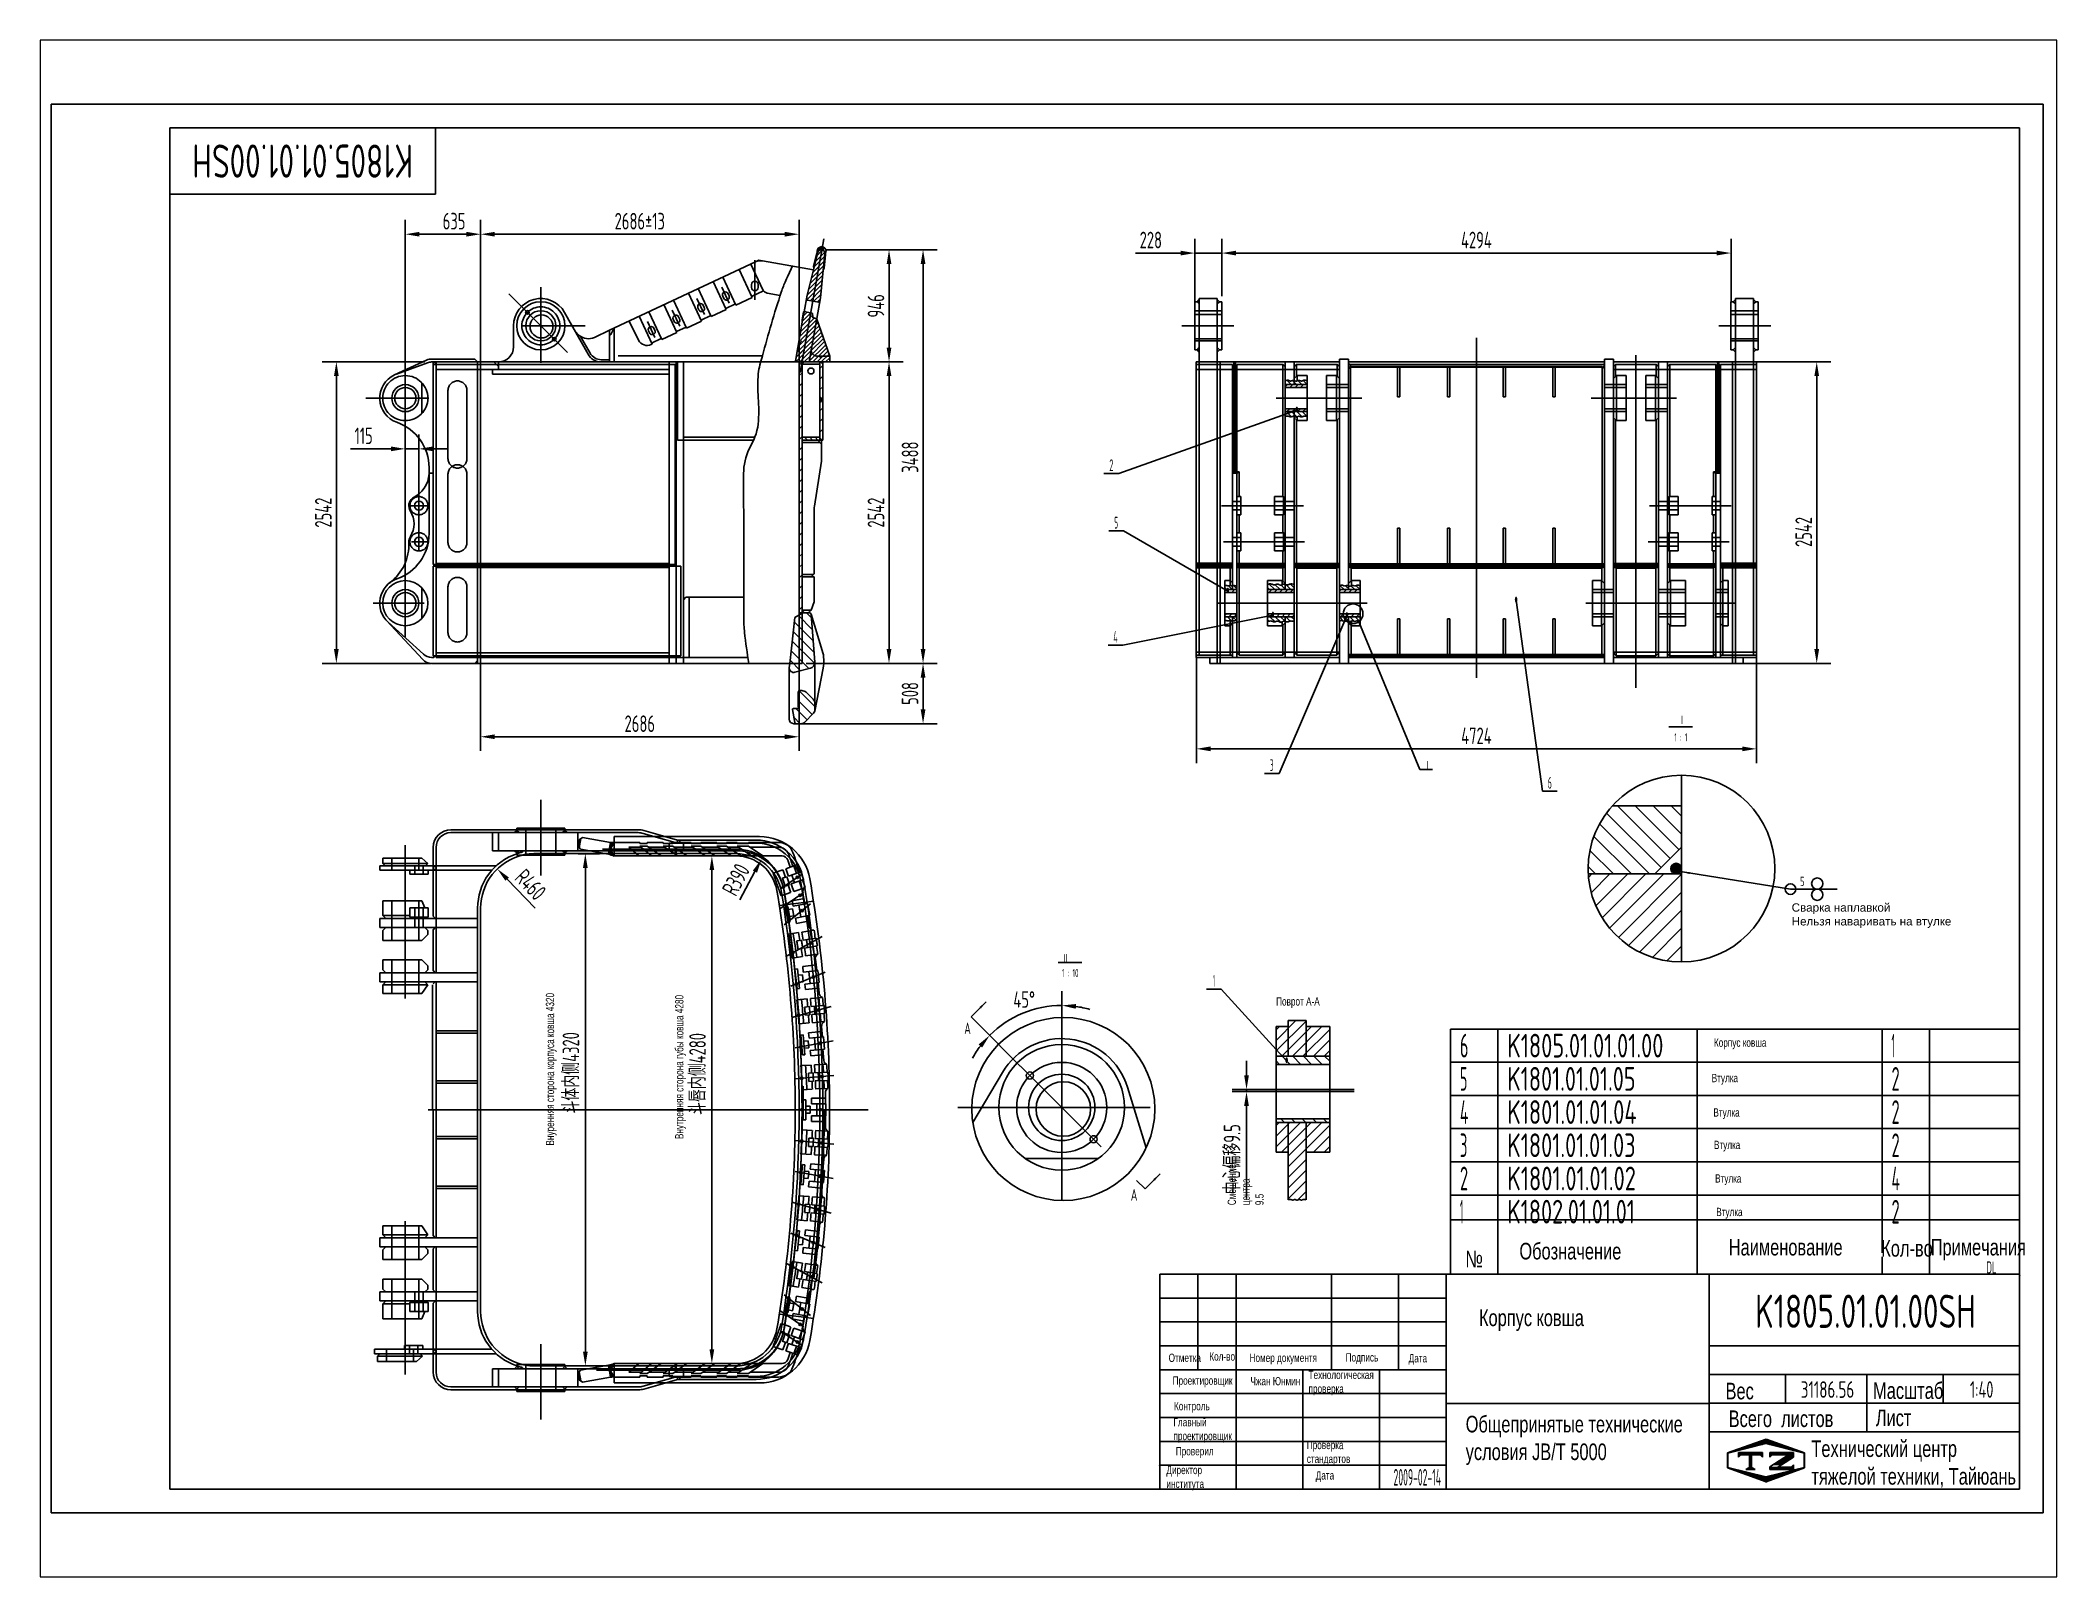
# Paper-space layout '布局2' of a CAD drawing. Header units: millimetres. Extents: x 27 to 240, y 20 to 183.
# The model-space entities are those that its viewports show. They can reach past a viewport. Long polylines and large blocks are cut down to what shows.
import ezdxf
from ezdxf.enums import TextEntityAlignment as Align

# ---------------------------------------------------------------- set-up
doc = ezdxf.new("R2010")
doc.units = ezdxf.units.MM
doc.header["$LTSCALE"] = 400
doc.linetypes.add('F', pattern=[0.75, 0.5, -0.25])
doc.linetypes.add('G', pattern=[2, 1.25, -0.25, 0.25, -0.25])
for name, color, linetype in [('01', 7, 'Continuous'), ('02', 1, 'Continuous'), ('04', 2, 'F'), ('05', 4, 'G'), ('08', 1, 'Continuous'), ('11', 3, 'Continuous'), ('13', 3, 'Continuous'), ('THICK', 7, 'Continuous')]:
    doc.layers.add(name, color=color, linetype=linetype)
doc.styles.get("Standard").update_dxf_attribs({"font": 'isocp', "width": 0.707, "bigfont": 'intecad.shx'})
doc.dimstyles.new('INTE', dxfattribs={"dimscale": 40, "dimtxt": 3.5, "dimasz": 3, "dimexe": 3, "dimexo": 0, "dimgap": 1, "dimtad": 1, "dimdec": 3, "dimdsep": 46, "dimtxsty": 'Standard', "dimcen": 0, "dimclrd": 1, "dimclre": 1, "dimclrt": 3, "dimadec": 4, "dimazin": 2, "dimtfac": 1, "dimtdec": 3, "dimtmove": 0, "dimatfit": 0, "dimfxl": 1, "dimarcsym": 0})
doc.dimstyles.new('INTE$2', dxfattribs={"dimscale": 40, "dimtxt": 3.5, "dimasz": 3, "dimexe": 3, "dimexo": 0, "dimgap": 1, "dimtad": 1, "dimtih": 1, "dimtoh": 1, "dimdec": 3, "dimdsep": 46, "dimtxsty": 'Standard', "dimcen": 0, "dimclrd": 1, "dimclre": 1, "dimclrt": 3, "dimadec": 4, "dimazin": 2, "dimtfac": 1, "dimtdec": 3, "dimtmove": 0, "dimatfit": 0, "dimfxl": 1, "dimarcsym": 0})
pattern_1 = [(135, (-290.477, 479.475), (-22.45064, -22.45064), [])]
pattern_2 = [(45, (-290.477, 479.475), (-22.45064, 22.45064), [])]

psp = doc.layouts.new('布局2')

msp = doc.modelspace()

# ---------------------------------------------------------------- texts
at = {"layer": '02', "width": 0.605172}
for p, p2 in [((6478.2629, 9361.5764), (6502.2629, 9361.5764)), ((10492.0661, 9279.8205), (10516.0661, 9279.8205)), ((9910.1202, 7753.4896), (9934.1202, 7753.4896)), ((12341.5041, 7676.4992), (12365.5041, 7676.4992)), ((10290.3369, 7549.9896), (10314.3369, 7549.9896)), ((10915.0321, 7546.067), (10939.0321, 7546.067)), ((10406.2433, 3792.781), (10430.2433, 3792.781))]:
    msp.add_text('●', height=40, dxfattribs=at).set_placement(p, p2, align=Align.FIT)
at = {"layer": '04', "attachment_point": 1}
for s, insert, char_height in [('{\\fArial|b0|i0|c204|p34;\\W1;\\C3;Сварка наплавкой\\PНельзя наваривать на втулке}', (14677.7906, 5140.2805), 70), ('{\\C3;II}', (8539.3801, 4714.2682), 70), ('{\\fArial|b0|i0|c204|p34;\\C3;Поврот А-А}', (10329.7235, 4348.0745), 70), ('{\\fArial|b0|i0|c204|p34;\\C3;Корпус ковша}', (14022.3853, 4000.6819), 70), ('{\\fArial|b0|i0|c204|p34;\\C0;Обозначение}', (12381.391, 2277.0315), 140), ('{\\fArial|b0|i0|c204|p34;\\C0;Наименование}', (14147.1196, 2310.5897), 140), ('{\\fArial|b0|i0|c204|p34;\\C0;Кол-во}', (15433.0572, 2300.9122), 140), ('{\\fArial|b0|i0|c204|p34;\\C0;Примечания}', (15850.472, 2310.5897), 140), ('{\\fArial|b0|i0|c204|p34;\\C0;№}', (11925.5643, 2209.9152), 140), ('{\\fArial|b0|i0|c204|p34;\\C3;Корпус ковша}', (12040.7833, 1714.974), 140), ('{\\fArial|b0|i0|c204|p34;\\C0;Кол-во}', (9766.3297, 1353.8569), 70), ('{\\fArial|b0|i0|c204|p34;\\C0;Номер документя}', (10105.6652, 1342.5555), 70), ('{\\fArial|b0|i0|c204|p34;\\C0;Технологическая\\Pпроверка}', (10603.4545, 1198.6755), 70), ('{\\fArial|b0|i0|c204|p34;\\C0;Подпись}', (10916.2999, 1346.3226), 70), ('{\\fArial|b0|i0|c204|p34;\\C0;Дата}', (11447.9256, 1338.7884), 70), ('{\\fArial|b0|i0|c204|p34;\\C0;Проектировщик}', (9457.1573, 1150.4318), 70), ('{\\fArial|b0|i0|c204|p34;\\C3;Чжан Юнмин}', (10113.3032, 1145.9357), 70), ('{\\fArial|b0|i0|c204|p34;\\C0;Вес}', (14119.9783, 1097.3182), 140), ('{\\fArial|b0|i0|c204|p34;\\C0;Масштаб}', (15364.2084, 1101.0853), 140), ('{\\fArial|b0|i0|c204|p34;\\C0;Контроль}', (9468.52, 935.1479), 70), ('{\\fArial|b0|i0|c204|p34;\\C0;Всего  листов}', (14146.3711, 863.756), 140), ('{\\fArial|b0|i0|c204|p34;\\C0;Лист}', (15386.8308, 871.2903), 140), ('{\\fArial|b0|i0|c204|p34;\\C0;Главный\\Pпроектировщик}', (9464.0967, 800), 70), ('{\\fArial|b0|i0|c204|p34;\\C0;Общепринятые технические\\Pусловия \\fArial|b0|i0|c0|p34;JB/T 5000}', (11928.4574, 818.3545), 140), ('{\\fArial|b0|i0|c204|p34;\\C0;Проверил}', (9483.6016, 554.6676), 70), ('{\\fArial|b0|i0|c204|p34;\\C0;Проверка\\Pстандартов}', (10588.3729, 607.2359), 70), ('{\\fArial|b0|i0|c204|p34;\\C0;Технический центр\\Pтяжелой техники, Тайюань}', (14843.894, 611.3582), 140), ('{\\fArial|b0|i0|c204|p34;\\C0;Директор\\Pинститута}', (9404.4233, 396.448), 70), ('{\\fArial|b0|i0|c204|p34;\\C0;Дата}', (10663.7808, 351.0709), 70)]:
    msp.add_mtext(s, dxfattribs=dict(at, insert=insert, char_height=char_height))
at = {"layer": '04', "char_height": 70, "attachment_point": 1, "rotation": 90}
for s, insert, width in [('{\\fArial|b0|i0|c204|p34;\\C0;Внуренняя сторона корпуса ковша 4320}', (4170.8284, 3097.4728), 1328.803192), ('{\\fArial|b0|i0|c204|p34;\\C250;Смещение центра 9.5}', (9920.7148, 2594.6118), 4.331903)]:
    msp.add_mtext(s, dxfattribs=dict(at, insert=insert, width=width))
at = {"layer": '04', "insert": (5261.1271, 3152.3831), "char_height": 70, "attachment_point": 1, "rotation": 90}
msp.add_mtext('{\\fArial|b0|i0|c204|p34;\\C0;Внутренняя сторона губы ковша 4280}', dxfattribs=at)
at = {"layer": '04', "char_height": 70, "attachment_point": 1}
for s, insert, width in [('{\\fArial|b0|i0|c204|p34;\\C3;Втулка}', (14003.3201, 3702.0804), 4.798168), ('{\\fArial|b0|i0|c204|p34;\\C3;Втулка}', (14017.6099, 3411.4641), 4.798168), ('{\\fArial|b0|i0|c204|p34;\\C3;Втулка}', (14022.4081, 3138.2047), 4.798168), ('{\\fArial|b0|i0|c204|p34;\\C3;Втулка}', (14032.0044, 2855.3573), 4.798168), ('{\\fArial|b0|i0|c204|p34;\\C3;Втулка}', (14041.6007, 2572.5099), 4.798168), ('{\\fArial|b0|i0|c204|p34;\\C0;Отметка}', (9423.2238, 1342.5555), 3.770354)]:
    msp.add_mtext(s, dxfattribs=dict(at, insert=insert, width=width))
at = {"layer": '11', "width": 0.695901}
msp.add_text('K1805.01.01.00SH', height=280, rotation=180, dxfattribs=at).set_placement((3050.9069, 11540), (1189.0931, 11540), align=Align.FIT)
at = {"layer": '11'}
for s, height, width, p, p2 in [('2', 98.9949, 0.562593, (8922.9948, 8785.3471), (8956.9714, 8785.3471)), ('5', 98.9949, 0.527686, (8965.4466, 8300.817), (8996.3414, 8300.817)), ('4', 98.9949, 0.543846, (8957.1826, 7337.5218), (8992.1774, 7337.5218)), ('3', 98.9949, 0.527686, (10277.2541, 6255.9854), (10308.1489, 6255.9854)), ('6', 98.9949, 0.600695, (12619.8162, 6107.103), (12655.4722, 6107.103)), ('1', 98.9949, 0.404, (9797.8284, 4436.7274), (9811.8263, 4436.7274)), ('6', 200, 0.600695, (11880, 3840), (11952.0361, 3840)), ('K1805.01.01.01.00', 200, 0.695785, (12280, 3840), (13595.8383, 3840)), ('1', 200, 0.404, (15520, 3840), (15548.28, 3840)), ('5', 200, 0.527686, (11880, 3560), (11942.417, 3560)), ('K1801.01.01.05', 200, 0.693398, (12280, 3560), (13361.204, 3560)), ('2', 200, 0.562593, (15520, 3560), (15588.643, 3560)), ('4', 200, 0.543846, (11880, 3280), (11950.7, 3280)), ('K1801.01.01.04', 200, 0.693499, (12280, 3280), (13369.487, 3280)), ('2', 200, 0.562593, (15520, 3280), (15588.643, 3280)), ('3', 200, 0.527686, (11880, 3000), (11942.417, 3000)), ('K1801.01.01.03', 200, 0.693398, (12280, 3000), (13361.204, 3000)), ('2', 200, 0.562593, (15520, 3000), (15588.643, 3000)), ('2', 200, 0.562593, (11880, 2720), (11948.643, 2720)), ('K1801.01.01.02', 200, 0.69343, (12280, 2720), (13363.8393, 2720)), ('4', 200, 0.543846, (15520, 2720), (15590.7, 2720)), ('1', 200, 0.404, (11880, 2440), (11908.28, 2440)), ('K1802.01.01.01', 200, 0.693325, (12280, 2440), (13355.347, 2440)), ('2', 200, 0.562593, (15520, 2440), (15588.643, 2440)), ('DL', 100, 0.628444, (16320, 2020), (16404.84, 2020)), ('K1805.01.01.00SH', 280, 0.695901, (14369.0931, 1560), (16230.9069, 1560)), ('31186.56', 140, 0.684434, (14754.84, 970), (15205.16, 970)), ('1:40', 140, 0.657692, (16180.981, 970), (16379.019, 970)), ('2009-02-14', 140, 0.423061, (11320, 230), (11720, 230))]:
    msp.add_text(s, height=height, dxfattribs=dict(at, width=width)).set_placement(p, p2, align=Align.FIT)
at = {"layer": '11', "color": 3, "linetype": 'Continuous', "width": 0.543846}
for s, p in [('1 : 1', (13743.1045, 6505.0533)), ('1 : 10', (8593.4412, 4517.6951))]:
    msp.add_text(s, height=70, dxfattribs=at).set_placement(p, align=Align.CENTER)
at = {"layer": '11', "width": 0.707}
for p in [(7699.448, 4007.8233), (9103.8384, 2603.7756)]:
    msp.add_text('A', height=98, dxfattribs=at).set_placement(p, align=Align.BOTTOM_LEFT)
at = {"layer": '11', "color": 3, "linetype": 'Continuous', "char_height": 70, "attachment_point": 1}
for insert in [(13717.6126, 6715.7368), (11569.5629, 6331.2725)]:
    msp.add_mtext('Ⅰ', dxfattribs=dict(at, insert=insert))
at = {"layer": '13', "width": 0.707}
msp.add_text('5', height=78.75, dxfattribs=at).set_placement((14748.3489, 5285.6621))

# ---------------------------------------------------------------- blocks, each defined once
blk = doc.blocks.new('*D69')
at = {"layer": '08', "color": 1, "lineweight": -2}
for p, q in [((14381, 9706), (15009, 9706)), ((14889, 7284), (14889, 9586)), ((14268, 7164), (15009, 7164))]:
    blk.add_line(p, q, dxfattribs=at)
at = {"layer": '08', "color": 1}
for points in [[(14869, 9586), (14909, 9586), (14889, 9706)], [(14869, 7284), (14909, 7284), (14889, 7164)]]:
    blk.add_solid(points, dxfattribs=at)
at = {"layer": 'Defpoints', "color": 0}
for p in [(14381, 9706), (14889, 9706), (14268, 7164)]:
    blk.add_point(p, dxfattribs=at)
at = {"layer": '08', "color": 3, "insert": (14779, 8272), "char_height": 140, "attachment_point": 5, "rotation": 90}
blk.add_mtext('2542', dxfattribs=at)
blk = doc.blocks.new('*D106')
at = {"layer": '08', "color": 1, "lineweight": -2}
for p, q in [((8522, 3883), (8522, 4399)), ((8172, 3768), (7829, 4112))]:
    blk.add_line(p, q, dxfattribs=at)
for start, end in [(90, 135), (73.9947, 81.9973), (143.0027, 151.0053)]:
    blk.add_arc((8522, 3419), 860, start, end, dxfattribs=at)
at = {"layer": '08', "color": 1}
for points in [[(8640, 4251), (8643, 4291), (8522, 4279)], [(7820, 3950), (7850, 3924), (7914, 4027)]]:
    blk.add_solid(points, dxfattribs=at)
at = {"layer": 'Defpoints', "color": 0}
for p in [(8092, 4164), (8172, 3768), (8522, 3883), (8854, 3086), (8522, 2634)]:
    blk.add_point(p, dxfattribs=at)
at = {"layer": '08', "color": 3, "insert": (8205, 4329), "char_height": 140, "attachment_point": 5}
blk.add_mtext('45°', dxfattribs=at)
blk = doc.blocks.new('*D107')
at = {"layer": '08', "color": 1, "lineweight": -2}
for p, q in [((10080, 3691), (10080, 3811)), ((10133, 3571), (9960, 3571)), ((10080, 3571), (10080, 3552)), ((10133, 3552), (9960, 3552)), ((10080, 3432), (10080, 2651))]:
    blk.add_line(p, q, dxfattribs=at)
at = {"layer": '08', "color": 1}
for points in [[(10060, 3691), (10100, 3691), (10080, 3571)], [(10060, 3432), (10100, 3432), (10080, 3552)]]:
    blk.add_solid(points, dxfattribs=at)
at = {"layer": 'Defpoints', "color": 0}
for p in [(10133, 3571), (10080, 3552), (10133, 3552)]:
    blk.add_point(p, dxfattribs=at)
at = {"layer": '08', "color": 3, "insert": (9958, 2982), "char_height": 140, "attachment_point": 5, "rotation": 90}
blk.add_mtext('中心偏移9.5', dxfattribs=at)
blk = doc.blocks.new('*D120')
at = {"layer": '08', "color": 1, "lineweight": -2}
for p, q in [((9644, 10214), (9644, 10744)), ((9872, 10293), (9872, 10744)), ((9524, 10624), (9143, 10624)), ((9872, 10624), (9644, 10624)), ((9992, 10624), (10112, 10624))]:
    blk.add_line(p, q, dxfattribs=at)
at = {"layer": '08', "color": 1}
for points in [[(9524, 10644), (9524, 10604), (9644, 10624)], [(9992, 10644), (9992, 10604), (9872, 10624)]]:
    blk.add_solid(points, dxfattribs=at)
at = {"layer": 'Defpoints', "color": 0}
for p in [(9644, 10624), (9644, 10214), (9872, 10293)]:
    blk.add_point(p, dxfattribs=at)
at = {"layer": '08', "color": 3, "insert": (9273, 10734), "char_height": 140, "attachment_point": 5}
blk.add_mtext('228', dxfattribs=at)
blk = doc.blocks.new('*D121')
at = {"layer": '08', "color": 1, "lineweight": -2}
for p, q in [((9872, 10262), (9872, 10744)), ((14166, 10214), (14166, 10744)), ((9992, 10624), (14046, 10624))]:
    blk.add_line(p, q, dxfattribs=at)
at = {"layer": '08', "color": 1}
for points in [[(9992, 10644), (9992, 10604), (9872, 10624)], [(14046, 10644), (14046, 10604), (14166, 10624)]]:
    blk.add_solid(points, dxfattribs=at)
at = {"layer": 'Defpoints', "color": 0}
for p in [(14166, 10624), (9872, 10262), (14166, 10214)]:
    blk.add_point(p, dxfattribs=at)
at = {"layer": '08', "color": 3, "insert": (12019, 10734), "char_height": 140, "attachment_point": 5}
blk.add_mtext('4294', dxfattribs=at)
blk = doc.blocks.new('*D122')
at = {"layer": '08', "color": 1, "lineweight": -2}
for p, q in [((9657, 7214), (9657, 6323)), ((14381, 7214), (14381, 6323)), ((9777, 6443), (14261, 6443))]:
    blk.add_line(p, q, dxfattribs=at)
at = {"layer": '08', "color": 1}
for points in [[(9777, 6463), (9777, 6423), (9657, 6443)], [(14261, 6463), (14261, 6423), (14381, 6443)]]:
    blk.add_solid(points, dxfattribs=at)
at = {"layer": 'Defpoints', "color": 0}
for p in [(9657, 7214), (14381, 7214), (14381, 6443)]:
    blk.add_point(p, dxfattribs=at)
at = {"layer": '08', "color": 3, "insert": (12019, 6553), "char_height": 140, "attachment_point": 5}
blk.add_mtext('4724', dxfattribs=at)
blk = doc.blocks.new('*D129')
at = {"layer": '08', "color": 1, "lineweight": -2}
for p, q in [((5485, 5540), (5691, 5540)), ((5571, 1379), (5571, 5420)), ((5444, 1259), (5691, 1259))]:
    blk.add_line(p, q, dxfattribs=at)
at = {"layer": '08', "color": 1}
for points in [[(5551, 5420), (5591, 5420), (5571, 5540)], [(5551, 1379), (5591, 1379), (5571, 1259)]]:
    blk.add_solid(points, dxfattribs=at)
at = {"layer": 'Defpoints', "color": 0}
for p in [(5485, 5540), (5571, 5540), (5444, 1259)]:
    blk.add_point(p, dxfattribs=at)
at = {"layer": '08', "color": 3, "insert": (5450, 3701), "char_height": 140, "attachment_point": 5, "rotation": 90}
blk.add_mtext('斗唇内侧4280', dxfattribs=at)
blk = doc.blocks.new('*D130')
at = {"layer": '08', "color": 1, "lineweight": -2}
for p, q in [((4442, 5559), (4624, 5559)), ((4504, 1359), (4504, 5439)), ((4442, 1239), (4624, 1239))]:
    blk.add_line(p, q, dxfattribs=at)
at = {"layer": '08', "color": 1}
for points in [[(4484, 5439), (4524, 5439), (4504, 5559)], [(4484, 1359), (4524, 1359), (4504, 1239)]]:
    blk.add_solid(points, dxfattribs=at)
at = {"layer": 'Defpoints', "color": 0}
for p in [(4442, 5559), (4504, 5559), (4442, 1239)]:
    blk.add_point(p, dxfattribs=at)
at = {"layer": '08', "color": 3, "insert": (4382, 3711), "char_height": 140, "attachment_point": 5, "rotation": 90}
blk.add_mtext('斗体内侧4320', dxfattribs=at)
blk = doc.blocks.new('45')
at = {"layer": '01', "color": 7, "linetype": 'Continuous'}
for p, q in [((2168, 11130), (2332, 11130)), ((2168, 11130), (2168, 9903)), ((2218, 11130), (2266, 11157)), ((2218, 11130), (2218, 10912)), ((2332, 11130), (2285, 11157)), ((2332, 9713), (2332, 11130)), ((6612, 11130), (6660, 11157)), ((6612, 9713), (6612, 11130)), ((6776, 11130), (6612, 11130)), ((6726, 11130), (6679, 11157)), ((6726, 11130), (6726, 10912)), ((6776, 11130), (6776, 9903)), ((2228, 10912), (2218, 10912)), ((2228, 10912), (2228, 10852)), ((2248, 10912), (2248, 10852)), ((2248, 10912), (2332, 10814)), ((2258, 11006), (2258, 10900)), ((2258, 11006), (2332, 10920)), ((6686, 11006), (6612, 10920)), ((6696, 10912), (6612, 10814)), ((6686, 11006), (6686, 10900)), ((6696, 10912), (6696, 10852)), ((6716, 10912), (6716, 10852)), ((6716, 10912), (6726, 10912)), ((2228, 10852), (2218, 10852)), ((2218, 10852), (2218, 10716)), ((2228, 10716), (2218, 10716)), ((2228, 10716), (2228, 10635)), ((2248, 10852), (2332, 10732)), ((2248, 10716), (2248, 10635)), ((2248, 10716), (2332, 10596)), ((2258, 10838), (2258, 10702)), ((6696, 10852), (6612, 10732)), ((6696, 10716), (6612, 10596)), ((6686, 10838), (6686, 10702)), ((6696, 10716), (6696, 10635)), ((6716, 10852), (6726, 10852)), ((6716, 10716), (6716, 10635)), ((6716, 10716), (6726, 10716)), ((6726, 10852), (6726, 10716)), ((2228, 10635), (2218, 10635)), ((2218, 10635), (2218, 10481)), ((2248, 10635), (2332, 10515)), ((2258, 10620), (2258, 10466)), ((6696, 10635), (6612, 10515)), ((6686, 10620), (6686, 10466)), ((6716, 10635), (6726, 10635)), ((6726, 10635), (6726, 10481)), ((2228, 10481), (2218, 10481)), ((2228, 10399), (2218, 10399)), ((2218, 10399), (2218, 10263)), ((2228, 10481), (2228, 10399)), ((2248, 10481), (2248, 10399)), ((2248, 10481), (2332, 10361)), ((2248, 10399), (2332, 10279)), ((2258, 10385), (2258, 10249)), ((6696, 10481), (6612, 10361)), ((6696, 10399), (6612, 10279)), ((6686, 10385), (6686, 10249)), ((6696, 10481), (6696, 10399)), ((6716, 10481), (6716, 10399)), ((6716, 10481), (6726, 10481)), ((6716, 10399), (6726, 10399)), ((6726, 10399), (6726, 10263)), ((2228, 10263), (2218, 10263)), ((2228, 10263), (2228, 10182)), ((2248, 10263), (2248, 10182)), ((2248, 10263), (2332, 10143)), ((6696, 10263), (6612, 10143)), ((6696, 10263), (6696, 10182)), ((6716, 10263), (6726, 10263)), ((6716, 10263), (6716, 10182)), ((2228, 10182), (2218, 10182)), ((2218, 10182), (2218, 10091)), ((2228, 10091), (2218, 10091)), ((2228, 10091), (2228, 9995)), ((2332, 10062), (2248, 10182)), ((2248, 10091), (2248, 9995)), ((2332, 9971), (2248, 10091)), ((2258, 10167), (2258, 10077)), ((6612, 10062), (6696, 10182)), ((6612, 9971), (6696, 10091)), ((6686, 10167), (6686, 10077)), ((6696, 10091), (6696, 9995)), ((6716, 10182), (6726, 10182)), ((6716, 10091), (6716, 9995)), ((6716, 10091), (6726, 10091)), ((6726, 10182), (6726, 10091)), ((2218, 9995), (2218, 9743)), ((2228, 9995), (2218, 9995)), ((2332, 9876), (2248, 9995)), ((2258, 9981), (2258, 9743)), ((6612, 9876), (6696, 9995)), ((6686, 9981), (6686, 9743)), ((6716, 9995), (6726, 9995)), ((6726, 9995), (6726, 9743)), ((2476, 9789), (2448, 9708)), ((2520, 9711), (2507, 9674)), ((2669, 9722), (2641, 9641)), ((6276, 9722), (6304, 9641)), ((6425, 9711), (6438, 9674)), ((6468, 9789), (6497, 9708)), ((2366, 9666), (2426, 9645)), ((2503, 9659), (2467, 9555)), ((2567, 9637), (2531, 9532)), ((2586, 9688), (2573, 9651)), ((2723, 9529), (2712, 9448)), ((2846, 9554), (2746, 9573)), ((2991, 9659), (2978, 9574)), ((3041, 9535), (3024, 9426)), ((3048, 9590), (3042, 9550)), ((3108, 9525), (3091, 9416)), ((3117, 9579), (3111, 9540)), ((3193, 9627), (3179, 9542)), ((3544, 9588), (3537, 9502)), ((3606, 9523), (3602, 9484)), ((3747, 9571), (3740, 9485)), ((4099, 9554), (4095, 9468)), ((4303, 9543), (4299, 9458)), ((4641, 9543), (4646, 9458)), ((4845, 9554), (4850, 9468)), ((5197, 9571), (5205, 9485)), ((5339, 9523), (5342, 9484)), ((5401, 9588), (5408, 9502)), ((5752, 9627), (5765, 9542)), ((5827, 9579), (5833, 9540)), ((5837, 9525), (5854, 9416)), ((5896, 9590), (5902, 9550)), ((5904, 9535), (5921, 9426)), ((5953, 9659), (5967, 9574)), ((6098, 9554), (6198, 9573)), ((6222, 9529), (6232, 9448)), ((6358, 9688), (6371, 9651)), ((6377, 9637), (6414, 9532)), ((6442, 9659), (6478, 9555)), ((6579, 9666), (6518, 9645)), ((2732, 9499), (2832, 9480)), ((3297, 9412), (3398, 9400)), ((3407, 9475), (3305, 9487)), ((3602, 9468), (3593, 9359)), ((3670, 9463), (3660, 9353)), ((3675, 9517), (3672, 9478)), ((3858, 9363), (3960, 9354)), ((3967, 9430), (3865, 9439)), ((4161, 9436), (4156, 9326)), ((4163, 9491), (4161, 9452)), ((4229, 9433), (4224, 9323)), ((4233, 9488), (4231, 9448)), ((4472, 9419), (4421, 9419)), ((4472, 9419), (4523, 9419)), ((4711, 9488), (4713, 9448)), ((4715, 9433), (4721, 9323)), ((4781, 9491), (4783, 9452)), ((4783, 9436), (4789, 9326)), ((4978, 9430), (5079, 9439)), ((5086, 9363), (4985, 9354)), ((5269, 9517), (5272, 9478)), ((5275, 9463), (5284, 9353)), ((5342, 9468), (5352, 9359)), ((5538, 9475), (5639, 9487)), ((5648, 9412), (5547, 9400)), ((6213, 9499), (6113, 9480)), ((4421, 9343), (4472, 9343)), ((4523, 9343), (4472, 9343))]:
    blk.add_line(p, q, dxfattribs=at)
at = {"layer": '01'}
for p, q in [((2272, 11168), (2278, 11168)), ((6672, 11168), (6666, 11168)), ((2778, 9732), (2646, 9537)), ((6166, 9732), (6298, 9537)), ((2439, 9682), (2405, 9584)), ((2631, 9615), (2597, 9517)), ((2646, 9537), (2736, 9520)), ((2709, 9628), (2690, 9528)), ((2709, 9628), (2755, 9619)), ((2755, 9619), (2732, 9499)), ((2763, 9687), (2759, 9666)), ((2759, 9666), (2873, 9644)), ((2877, 9665), (2763, 9687)), ((2784, 9661), (2777, 9625)), ((2777, 9625), (2836, 9614)), ((2855, 9600), (2832, 9480)), ((2843, 9650), (2836, 9614)), ((2901, 9592), (2855, 9600)), ((2877, 9665), (2873, 9644)), ((2901, 9592), (2882, 9492)), ((2974, 9546), (2958, 9444)), ((3264, 9539), (3251, 9426)), ((3264, 9539), (3311, 9534)), ((3286, 9605), (3283, 9584)), ((3283, 9584), (3450, 9565)), ((3452, 9586), (3286, 9605)), ((3311, 9534), (3297, 9412)), ((3337, 9578), (3333, 9541)), ((3333, 9541), (3392, 9534)), ((3396, 9571), (3392, 9534)), ((3452, 9586), (3450, 9565)), ((3843, 9556), (3841, 9535)), ((3841, 9535), (4008, 9520)), ((4010, 9541), (3843, 9556)), ((3895, 9530), (3891, 9493)), ((3954, 9525), (3951, 9488)), ((4010, 9541), (4008, 9520)), ((4388, 9534), (4388, 9513)), ((4472, 9534), (4388, 9534)), ((4472, 9534), (4556, 9534)), ((4556, 9534), (4556, 9513)), ((4934, 9541), (5102, 9556)), ((4934, 9541), (4936, 9520)), ((5104, 9535), (4936, 9520)), ((4990, 9525), (4993, 9488)), ((5050, 9530), (5053, 9493)), ((5102, 9556), (5104, 9535)), ((5492, 9586), (5659, 9605)), ((5492, 9586), (5494, 9565)), ((5661, 9584), (5494, 9565)), ((5548, 9571), (5552, 9534)), ((5612, 9541), (5552, 9534)), ((5608, 9578), (5612, 9541)), ((5681, 9539), (5634, 9534)), ((5634, 9534), (5648, 9412)), ((5659, 9605), (5661, 9584)), ((5681, 9539), (5694, 9426)), ((5971, 9546), (5987, 9444)), ((6043, 9592), (6089, 9600)), ((6043, 9592), (6062, 9492)), ((6068, 9665), (6181, 9687)), ((6068, 9665), (6072, 9644)), ((6185, 9666), (6072, 9644)), ((6089, 9600), (6113, 9480)), ((6101, 9650), (6108, 9614)), ((6167, 9625), (6108, 9614)), ((6160, 9661), (6167, 9625)), ((6181, 9687), (6185, 9666)), ((6236, 9628), (6190, 9619)), ((6190, 9619), (6213, 9499)), ((6298, 9537), (6209, 9520)), ((6236, 9628), (6255, 9528)), ((6313, 9615), (6347, 9517)), ((6506, 9682), (6540, 9584)), ((2935, 9481), (2836, 9500)), ((3175, 9515), (3159, 9413)), ((3202, 9431), (3298, 9420)), ((3412, 9522), (3398, 9400)), ((3489, 9399), (3399, 9409)), ((3459, 9517), (3412, 9522)), ((3459, 9517), (3446, 9404)), ((3534, 9474), (3526, 9372)), ((3738, 9457), (3729, 9354)), ((3769, 9381), (3859, 9372)), ((3823, 9490), (3812, 9377)), ((3823, 9490), (3869, 9486)), ((3869, 9486), (3858, 9363)), ((3891, 9493), (3951, 9488)), ((3971, 9476), (3960, 9354)), ((4057, 9361), (3961, 9370)), ((4018, 9472), (3971, 9476)), ((4018, 9472), (4008, 9366)), ((4093, 9440), (4088, 9337)), ((4297, 9430), (4292, 9327)), ((4374, 9466), (4421, 9466)), ((4374, 9466), (4374, 9347)), ((4388, 9513), (4472, 9513)), ((4421, 9466), (4421, 9343)), ((4442, 9513), (4442, 9476)), ((4442, 9476), (4472, 9476)), ((4556, 9513), (4472, 9513)), ((4502, 9476), (4472, 9476)), ((4502, 9513), (4502, 9476)), ((4523, 9466), (4523, 9343)), ((4570, 9466), (4523, 9466)), ((4570, 9466), (4570, 9347)), ((4647, 9430), (4653, 9327)), ((4851, 9440), (4856, 9337)), ((4888, 9361), (4983, 9370)), ((4927, 9472), (4973, 9476)), ((4927, 9472), (4936, 9366)), ((4973, 9476), (4985, 9354)), ((5053, 9493), (4993, 9488)), ((5122, 9490), (5075, 9486)), ((5075, 9486), (5086, 9363)), ((5175, 9381), (5086, 9372)), ((5122, 9490), (5132, 9377)), ((5207, 9457), (5216, 9354)), ((5410, 9474), (5419, 9372)), ((5455, 9399), (5545, 9409)), ((5486, 9517), (5532, 9522)), ((5486, 9517), (5499, 9404)), ((5532, 9522), (5547, 9400)), ((5742, 9431), (5647, 9420)), ((5769, 9515), (5785, 9413)), ((6009, 9481), (6109, 9500)), ((4326, 9347), (4421, 9347)), ((4619, 9347), (4523, 9347))]:
    blk.add_line(p, q, dxfattribs=at)
at = {"layer": '01', "color": 7, "linetype": 'Continuous'}
for centre, radius, start, end in [((2259, 11168), 13, 299.3779, 0), ((2291, 11168), 13, 180, 240.6221), ((6653, 11168), 13, 299.3779, 0), ((6685, 11168), 13, 180, 240.6221), ((2682, 10102), 350, 180, 260.4329), ((6262, 10102), 350, 279.5671, 0), ((2598, 9903), 430, 180, 260.173), ((6346, 9903), 430, 279.827, 0), ((2382, 9713), 50, 180, 250.7831), ((4472, 20722), 11120, 260.4329, 270), ((4472, 20722), 11120, 270, 279.5671), ((6562, 9713), 50, 289.2169, 0), ((6281, 20395), 11410, 250.6124, 250.7831), ((6281, 20395), 11410, 250.7831, 250.9539), ((2632, 9501), 38, 67.924, 155.5321), ((6312, 9501), 38, 24.4679, 112.076), ((2663, 20395), 11410, 289.0461, 289.2169), ((2663, 20395), 11410, 289.2169, 289.3876), ((4472, 20722), 11410, 260.173, 270), ((4847, 20773), 11410, 260.8705, 261.0412), ((4847, 20773), 11410, 261.0412, 261.2119), ((4596, 20807), 11410, 264.9897, 265.1605), ((4596, 20807), 11410, 265.1605, 265.3312), ((4785, 20801), 11410, 266.8571, 267.0278), ((4785, 20801), 11410, 267.0278, 267.1986), ((4472, 20722), 11410, 270, 279.827), ((4159, 20801), 11410, 272.8014, 272.9722), ((4159, 20801), 11410, 272.9722, 273.1429), ((4348, 20807), 11410, 274.6688, 274.8395), ((4348, 20807), 11410, 274.8395, 275.0103), ((4098, 20773), 11410, 278.7881, 278.9588), ((4098, 20773), 11410, 278.9588, 279.1295)]:
    blk.add_arc(centre, radius, start, end, dxfattribs=at)
at = {"layer": '01'}
for centre, radius, start, end in [((2348, 9743), 130, 180, 249.7378), ((2348, 9743), 90, 180, 249.7378), ((6252, 20311), 11265, 250.2643, 250.6051), ((6252, 20311), 11179, 250.2603, 250.7831), ((6252, 20311), 11238, 250.6047, 250.7831), ((6252, 20311), 11238, 250.7831, 250.9616), ((6252, 20311), 11179, 250.7831, 251.3059), ((2693, 20311), 11179, 288.6941, 289.2169), ((2693, 20311), 11238, 289.0384, 289.2169), ((2693, 20311), 11179, 289.2169, 289.7397), ((2693, 20311), 11238, 289.2169, 289.3953), ((2693, 20311), 11265, 289.3949, 289.7357), ((6596, 9743), 90, 290.2622, 0), ((6596, 9743), 130, 290.2622, 0), ((6291, 20425), 11516, 249.7378, 250.614), ((6291, 20425), 11476, 249.7378, 250.2739), ((6291, 20425), 11516, 250.2756, 250.614), ((6252, 20311), 11365, 250.2689, 250.6117), ((6276, 20379), 11365, 250.2689, 250.6117), ((6291, 20425), 11523, 250.6141, 250.9522), ((6259, 20332), 11300, 250.6057, 250.7831), ((6291, 20425), 11516, 250.9523, 251.2906), ((6259, 20332), 11300, 250.7831, 250.9606), ((6252, 20311), 11365, 250.9545, 251.2974), ((6276, 20379), 11365, 250.9545, 251.2974), ((6252, 20311), 11265, 250.9612, 251.3019), ((4844, 20756), 11365, 260.527, 260.8698), ((4833, 20685), 11265, 260.5224, 260.8632), ((4833, 20685), 11265, 260.5224, 260.8632), ((4833, 20685), 11218, 260.5202, 261.0412), ((4833, 20685), 11179, 260.5184, 261.0412), ((4836, 20707), 11300, 260.8637, 261.0412), ((4833, 20685), 11238, 260.8627, 261.0412), ((4836, 20707), 11300, 261.0412, 261.2187), ((4833, 20685), 11238, 261.0412, 261.2196), ((4833, 20685), 11238, 261.0412, 261.2196), ((4833, 20685), 11218, 261.0412, 261.5622), ((4833, 20685), 11218, 261.0412, 261.5622), ((4833, 20685), 11179, 261.0412, 261.564), ((4844, 20756), 11365, 261.2126, 261.5554), ((4833, 20685), 11265, 261.2192, 261.56), ((4833, 20685), 11265, 261.2192, 261.56), ((4589, 20718), 11218, 264.6395, 265.1605), ((4589, 20718), 11179, 264.6377, 265.1605), ((4589, 20718), 11238, 264.982, 265.1605), ((4589, 20718), 11218, 265.1605, 265.6814), ((4589, 20718), 11218, 265.1605, 265.6814), ((4589, 20718), 11179, 265.1605, 265.6832), ((4781, 20712), 11179, 266.505, 267.0278), ((4781, 20712), 11179, 266.505, 267.0278), ((4781, 20712), 11179, 267.0278, 267.5506), ((4164, 20712), 11179, 272.4494, 272.9722), ((4164, 20712), 11179, 272.9722, 273.495), ((4164, 20712), 11179, 272.9722, 273.495), ((4356, 20718), 11179, 274.3168, 274.8395), ((4356, 20718), 11218, 274.3186, 274.8395), ((4356, 20718), 11218, 274.3186, 274.8395), ((4356, 20718), 11179, 274.8395, 275.3623), ((4356, 20718), 11218, 274.8395, 275.3605), ((4356, 20718), 11238, 274.8395, 275.018), ((4112, 20685), 11179, 278.436, 278.9588), ((4112, 20685), 11218, 278.4378, 278.9588), ((4112, 20685), 11218, 278.4378, 278.9588), ((4112, 20685), 11265, 278.44, 278.7808), ((4112, 20685), 11265, 278.44, 278.7808), ((4100, 20756), 11365, 278.4446, 278.7874), ((4112, 20685), 11238, 278.7804, 278.9588), ((4112, 20685), 11238, 278.7804, 278.9588), ((4108, 20707), 11300, 278.7813, 278.9588), ((4112, 20685), 11179, 278.9588, 279.4816), ((4112, 20685), 11218, 278.9588, 279.4798), ((4112, 20685), 11238, 278.9588, 279.1373), ((4108, 20707), 11300, 278.9588, 279.1363), ((4112, 20685), 11265, 279.1368, 279.4776), ((4112, 20685), 11265, 279.1368, 279.4776), ((4100, 20756), 11365, 279.1302, 279.473), ((2693, 20311), 11265, 288.6981, 289.0388), ((2669, 20379), 11365, 288.7026, 289.0455), ((2693, 20311), 11365, 288.7026, 289.0455), ((2653, 20425), 11516, 288.7094, 289.0477), ((2685, 20332), 11300, 289.0394, 289.2169), ((2685, 20332), 11300, 289.2169, 289.3943), ((2653, 20425), 11523, 289.0478, 289.3859), ((2669, 20379), 11365, 289.3883, 289.7311), ((2693, 20311), 11365, 289.3883, 289.7311), ((2653, 20425), 11516, 289.386, 290.2622), ((2653, 20425), 11516, 289.386, 289.7244), ((2653, 20425), 11476, 289.7261, 290.2622), ((2927, 9451), 31.7, 347.8476, 73.9251), ((4852, 20803), 11516, 260.5337, 260.872), ((4833, 20685), 11365, 260.527, 260.8698), ((4852, 20803), 11523, 260.8721, 261.0412), ((4852, 20803), 11523, 261.0412, 261.2102), ((4852, 20803), 11516, 261.2104, 261.5487), ((4833, 20685), 11365, 261.2126, 261.5554), ((3193, 9395), 38, 74.9203, 151.9997), ((3489, 9361), 38, 16.9972, 89.9227), ((4599, 20838), 11516, 264.653, 264.9913), ((4599, 20838), 11516, 264.653, 264.9913), ((4589, 20718), 11365, 264.6462, 264.989), ((4595, 20790), 11365, 264.6462, 264.989), ((4589, 20718), 11265, 264.6417, 264.9824), ((4599, 20838), 11523, 264.9914, 265.1605), ((4590, 20740), 11300, 264.983, 265.1605), ((4599, 20838), 11523, 265.1605, 265.3295), ((4590, 20740), 11300, 265.1605, 265.3379), ((4589, 20718), 11238, 265.1605, 265.3389), ((4589, 20718), 11238, 265.1605, 265.3389), ((4599, 20838), 11516, 265.3296, 265.6679), ((4589, 20718), 11365, 265.3319, 265.6747), ((4595, 20790), 11365, 265.3319, 265.6747), ((4589, 20718), 11265, 265.3385, 265.6793), ((4589, 20718), 11265, 265.3385, 265.6793), ((3767, 9339), 41.4, 87.5296, 158.6195), ((4053, 9324), 38, 21.1774, 84.0045), ((4781, 20712), 11365, 266.5136, 266.8564), ((4785, 20784), 11365, 266.5136, 266.8564), ((4781, 20712), 11265, 266.509, 266.8498), ((4781, 20712), 11218, 266.5069, 267.0278), ((4782, 20735), 11300, 266.8504, 267.0278), ((4781, 20712), 11238, 266.8494, 267.0278), ((4782, 20735), 11300, 267.0278, 267.2053), ((4781, 20712), 11238, 267.0278, 267.2063), ((4781, 20712), 11238, 267.0278, 267.2063), ((4781, 20712), 11218, 267.0278, 267.5488), ((4781, 20712), 11218, 267.0278, 267.5488), ((4781, 20712), 11365, 267.1992, 267.5421), ((4785, 20784), 11365, 267.1992, 267.5421), ((4781, 20712), 11265, 267.2058, 267.5466), ((4781, 20712), 11265, 267.2058, 267.5466), ((4164, 20712), 11218, 272.4512, 272.9722), ((4164, 20712), 11218, 272.4512, 272.9722), ((4164, 20712), 11265, 272.4534, 272.7942), ((4164, 20712), 11265, 272.4534, 272.7942), ((4160, 20784), 11365, 272.4579, 272.8008), ((4164, 20712), 11365, 272.4579, 272.8008), ((4164, 20712), 11238, 272.7937, 272.9722), ((4164, 20712), 11238, 272.7937, 272.9722), ((4162, 20735), 11300, 272.7947, 272.9722), ((4164, 20712), 11218, 272.9722, 273.4931), ((4164, 20712), 11238, 272.9722, 273.1506), ((4162, 20735), 11300, 272.9722, 273.1496), ((4164, 20712), 11265, 273.1502, 273.491), ((4160, 20784), 11365, 273.1436, 273.4864), ((4164, 20712), 11365, 273.1436, 273.4864), ((4892, 9324), 38, 95.9955, 158.8226), ((5177, 9339), 41.4, 21.3805, 92.4704), ((4356, 20718), 11265, 274.3207, 274.6615), ((4356, 20718), 11265, 274.3207, 274.6615), ((4350, 20790), 11365, 274.3253, 274.6681), ((4356, 20718), 11365, 274.3253, 274.6681), ((4346, 20838), 11516, 274.3321, 274.6704), ((4356, 20718), 11238, 274.6611, 274.8395), ((4356, 20718), 11238, 274.6611, 274.8395), ((4354, 20740), 11300, 274.6621, 274.8395), ((4346, 20838), 11523, 274.6705, 274.8395), ((4354, 20740), 11300, 274.8395, 275.017), ((4346, 20838), 11523, 274.8395, 275.0086), ((4356, 20718), 11265, 275.0176, 275.3583), ((4350, 20790), 11365, 275.011, 275.3538), ((4356, 20718), 11365, 275.011, 275.3538), ((4346, 20838), 11516, 275.0087, 275.347), ((4346, 20838), 11516, 275.0087, 275.347), ((5455, 9361), 38, 90.0773, 163.0028), ((5752, 9395), 38, 28.0003, 105.0797), ((4112, 20685), 11365, 278.4446, 278.7874), ((4093, 20803), 11516, 278.4513, 278.7896), ((4093, 20803), 11523, 278.7898, 278.9588), ((4093, 20803), 11523, 278.9588, 279.1279), ((4112, 20685), 11365, 279.1302, 279.473), ((4093, 20803), 11516, 279.128, 279.4663), ((6018, 9451), 31.7, 106.0749, 192.1524), ((4787, 20832), 11516, 266.5203, 266.8587), ((4787, 20832), 11516, 266.5203, 266.8587), ((4787, 20832), 11523, 266.8588, 267.0278), ((4787, 20832), 11523, 267.0278, 267.1969), ((4787, 20832), 11516, 267.197, 267.5353), ((4326, 9309), 38, 90.0512, 152.8783), ((4619, 9309), 38, 27.1217, 89.9488), ((4157, 20832), 11516, 272.4647, 272.803), ((4157, 20832), 11523, 272.8031, 272.9722), ((4157, 20832), 11523, 272.9722, 273.1412), ((4157, 20832), 11516, 273.1413, 273.4797), ((4157, 20832), 11516, 273.1413, 273.4797)]:
    blk.add_arc(centre, radius, start, end, dxfattribs=at)
at = {"layer": '02', "color": 1, "linetype": 'Continuous'}
for centre in [(2593, 9703), (6351, 9703), (2513, 9585), (2663, 9561), (2742, 9678), (2792, 9544), (2882, 9657), (2882, 9657), (2882, 9657), (3147, 9623), (3147, 9623), (3147, 9623), (3147, 9623), (3147, 9623), (3412, 9594), (3412, 9594), (3677, 9572), (3677, 9572), (3677, 9572), (3677, 9572), (3942, 9556), (3942, 9556), (4207, 9547), (4207, 9547), (4207, 9547), (4472, 9544), (4472, 9544), (4472, 9544), (4472, 9544), (4737, 9547), (4737, 9547), (4737, 9547), (5002, 9556), (5002, 9556), (5267, 9572), (5267, 9572), (5267, 9572), (5267, 9572), (5532, 9594), (5532, 9594), (5797, 9623), (5797, 9623), (5797, 9623), (5797, 9623), (5797, 9623), (6062, 9657), (6062, 9657), (6062, 9657), (6152, 9544), (6202, 9678), (6282, 9561), (6431, 9585), (3065, 9471), (3352, 9449), (3631, 9406), (3912, 9395), (4192, 9376), (4472, 9391), (4472, 9391), (4752, 9376), (5032, 9395), (5314, 9406), (5592, 9449), (5879, 9471)]:
    blk.add_circle(centre, 10, dxfattribs=at)
at = {"layer": '04', "color": 2, "linetype": 'F'}
for p, q in [((2750, 9736), (2723, 9529)), ((6195, 9736), (6222, 9529))]:
    blk.add_line(p, q, dxfattribs=at)
at = {"layer": '05', "color": 4, "linetype": 'G'}
for p, q in [((2275, 10073), (2275, 11227)), ((6669, 10073), (6669, 11278)), ((2489, 9549), (2602, 9717)), ((2912, 9695), (2736, 9473)), ((6033, 9695), (6208, 9473)), ((6456, 9549), (6342, 9717)), ((3176, 9675), (3012, 9374)), ((3430, 9638), (3311, 9350)), ((3693, 9630), (3601, 9299)), ((3951, 9603), (3891, 9281)), ((4212, 9607), (4184, 9278)), ((4472, 9680), (4472, 9190)), ((4732, 9607), (4761, 9278)), ((4993, 9603), (5053, 9281)), ((5251, 9630), (5344, 9299)), ((5514, 9638), (5633, 9350)), ((5769, 9675), (5933, 9374))]:
    blk.add_line(p, q, dxfattribs=at)
for centre, start, end in [((2682, 10102), 184.0123, 260.4329), ((6262, 10102), 279.5671, 355.9877)]:
    blk.add_arc(centre, 408, start, end, dxfattribs=at)
at = {"layer": '05'}
for start, end in [(260.4329, 270), (270, 279.5671)]:
    blk.add_arc((4472, 20722), 11178, start, end, dxfattribs=at)
blk = doc.blocks.new('*D131')
at = {"layer": '08', "color": 1, "lineweight": -2}
blk.add_line((5808, 5169), (5934, 5408), dxfattribs=at)
at = {"layer": '08', "color": 1}
blk.add_solid([(5917, 5417), (5952, 5398), (5991, 5514)], dxfattribs=at)
at = {"layer": 'Defpoints', "color": 0}
for p in [(5991, 5514), (5808, 5169)]:
    blk.add_point(p, dxfattribs=at)
at = {"layer": '08', "color": 3, "insert": (5774, 5340), "char_height": 140, "attachment_point": 5, "rotation": 62.0287}
blk.add_mtext('R390', dxfattribs=at)
blk = doc.blocks.new('*D132')
at = {"layer": '08', "color": 1, "lineweight": -2}
blk.add_line((4080, 5099), (3845, 5344), dxfattribs=at)
at = {"layer": '08', "color": 1}
blk.add_solid([(3859, 5358), (3830, 5330), (3761, 5431)], dxfattribs=at)
at = {"layer": 'Defpoints', "color": 0}
for p in [(3761, 5431), (4080, 5099)]:
    blk.add_point(p, dxfattribs=at)
at = {"layer": '08', "color": 3, "insert": (4042, 5298), "char_height": 140, "attachment_point": 5, "rotation": 313.9179}
blk.add_mtext('R460', dxfattribs=at)
blk = doc.blocks.new('*D133')
at = {"layer": '08', "color": 1, "lineweight": -2}
for p, q in [((3149, 9706), (2284, 9706)), ((2404, 9586), (2404, 7284)), ((3201, 7164), (2284, 7164))]:
    blk.add_line(p, q, dxfattribs=at)
at = {"layer": '08', "color": 1}
for points in [[(2384, 9586), (2424, 9586), (2404, 9706)], [(2384, 7284), (2424, 7284), (2404, 7164)]]:
    blk.add_solid(points, dxfattribs=at)
at = {"layer": 'Defpoints', "color": 0}
for p in [(3149, 9706), (2404, 7164), (3201, 7164)]:
    blk.add_point(p, dxfattribs=at)
at = {"layer": '08', "color": 3, "insert": (2294, 8435), "char_height": 140, "attachment_point": 5, "rotation": 90}
blk.add_mtext('2542', dxfattribs=at)
blk = doc.blocks.new('*D134')
at = {"layer": '08', "color": 1, "lineweight": -2}
for p, q in [((2985, 9564), (2985, 10903)), ((3620, 9706), (3620, 10903)), ((3500, 10783), (3105, 10783))]:
    blk.add_line(p, q, dxfattribs=at)
at = {"layer": '08', "color": 1}
for points in [[(3105, 10803), (3105, 10763), (2985, 10783)], [(3500, 10803), (3500, 10763), (3620, 10783)]]:
    blk.add_solid(points, dxfattribs=at)
at = {"layer": 'Defpoints', "color": 0}
for p in [(2985, 10783), (3620, 9706), (2985, 9564)]:
    blk.add_point(p, dxfattribs=at)
at = {"layer": '08', "color": 3, "insert": (3397, 10893), "char_height": 140, "attachment_point": 5}
blk.add_mtext('635', dxfattribs=at)
blk = doc.blocks.new('*D135')
at = {"layer": '08', "color": 1, "lineweight": -2}
for p, q in [((6533, 10652), (7185, 10652)), ((7065, 9826), (7065, 10532)), ((6564, 9706), (7185, 9706))]:
    blk.add_line(p, q, dxfattribs=at)
at = {"layer": '08', "color": 1}
for points in [[(7045, 10532), (7085, 10532), (7065, 10652)], [(7045, 9826), (7085, 9826), (7065, 9706)]]:
    blk.add_solid(points, dxfattribs=at)
at = {"layer": 'Defpoints', "color": 0}
for p in [(6533, 10652), (7065, 10652), (6564, 9706)]:
    blk.add_point(p, dxfattribs=at)
at = {"layer": '08', "color": 3, "insert": (6955, 10179), "char_height": 140, "attachment_point": 5, "rotation": 90}
blk.add_mtext('946', dxfattribs=at)
blk = doc.blocks.new('*D136')
at = {"layer": '08', "color": 1, "lineweight": -2}
for p, q in [((6564, 9706), (7185, 9706)), ((7065, 9586), (7065, 7284)), ((6365, 7164), (7185, 7164))]:
    blk.add_line(p, q, dxfattribs=at)
at = {"layer": '08', "color": 1}
for points in [[(7045, 9586), (7085, 9586), (7065, 9706)], [(7045, 7284), (7085, 7284), (7065, 7164)]]:
    blk.add_solid(points, dxfattribs=at)
at = {"layer": 'Defpoints', "color": 0}
for p in [(6564, 9706), (6365, 7164), (7065, 7164)]:
    blk.add_point(p, dxfattribs=at)
at = {"layer": '08', "color": 3, "insert": (6955, 8435), "char_height": 140, "attachment_point": 5, "rotation": 90}
blk.add_mtext('2542', dxfattribs=at)
blk = doc.blocks.new('*D137')
at = {"layer": '08', "color": 1, "lineweight": -2}
for p, q in [((6533, 10652), (7472, 10652)), ((7352, 7284), (7352, 10532)), ((6365, 7164), (7472, 7164))]:
    blk.add_line(p, q, dxfattribs=at)
at = {"layer": '08', "color": 1}
for points in [[(7332, 10532), (7372, 10532), (7352, 10652)], [(7332, 7284), (7372, 7284), (7352, 7164)]]:
    blk.add_solid(points, dxfattribs=at)
at = {"layer": 'Defpoints', "color": 0}
for p in [(6533, 10652), (7352, 10652), (6365, 7164)]:
    blk.add_point(p, dxfattribs=at)
at = {"layer": '08', "color": 3, "insert": (7242, 8903), "char_height": 140, "attachment_point": 5, "rotation": 90}
blk.add_mtext('3488', dxfattribs=at)
blk = doc.blocks.new('*D138')
at = {"layer": '08', "color": 1, "lineweight": -2}
for p, q in [((3620, 9706), (3620, 10903)), ((6306, 9706), (6306, 10903)), ((6186, 10783), (3740, 10783))]:
    blk.add_line(p, q, dxfattribs=at)
at = {"layer": '08', "color": 1}
for points in [[(3740, 10803), (3740, 10763), (3620, 10783)], [(6186, 10803), (6186, 10763), (6306, 10783)]]:
    blk.add_solid(points, dxfattribs=at)
at = {"layer": 'Defpoints', "color": 0}
for p in [(3620, 10783), (3620, 9706), (6306, 9706)]:
    blk.add_point(p, dxfattribs=at)
at = {"layer": '08', "color": 3, "insert": (4963, 10893), "char_height": 140, "attachment_point": 5}
blk.add_mtext('2686%%P13', dxfattribs=at)
blk = doc.blocks.new('*D139')
at = {"layer": '08', "color": 1, "lineweight": -2}
for p, q in [((2985, 8589), (2985, 9093)), ((3100, 8550), (3100, 9093)), ((2865, 8973), (2523, 8973)), ((3100, 8973), (2985, 8973)), ((3220, 8973), (3340, 8973))]:
    blk.add_line(p, q, dxfattribs=at)
at = {"layer": '08', "color": 1}
for points in [[(2865, 8993), (2865, 8953), (2985, 8973)], [(3220, 8993), (3220, 8953), (3100, 8973)]]:
    blk.add_solid(points, dxfattribs=at)
at = {"layer": 'Defpoints', "color": 0}
for p in [(2985, 8973), (2985, 8589), (3100, 8550)]:
    blk.add_point(p, dxfattribs=at)
at = {"layer": '08', "color": 3, "insert": (2634, 9083), "char_height": 140, "attachment_point": 5}
blk.add_mtext('115', dxfattribs=at)
blk = doc.blocks.new('*D140')
at = {"layer": '08', "color": 1, "lineweight": -2}
for p, q in [((6745, 7164), (7472, 7164)), ((7352, 7044), (7352, 6775)), ((6282, 6655), (7472, 6655))]:
    blk.add_line(p, q, dxfattribs=at)
at = {"layer": '08', "color": 1}
for points in [[(7332, 7044), (7372, 7044), (7352, 7164)], [(7332, 6775), (7372, 6775), (7352, 6655)]]:
    blk.add_solid(points, dxfattribs=at)
at = {"layer": 'Defpoints', "color": 0}
for p in [(6745, 7164), (6282, 6655), (7352, 6655)]:
    blk.add_point(p, dxfattribs=at)
at = {"layer": '08', "color": 3, "insert": (7242, 6910), "char_height": 140, "attachment_point": 5, "rotation": 90}
blk.add_mtext('508', dxfattribs=at)
blk = doc.blocks.new('*D141')
at = {"layer": '08', "color": 1, "lineweight": -2}
for p, q in [((3620, 7164), (3620, 6425)), ((6306, 7164), (6306, 6425)), ((3740, 6545), (6186, 6545))]:
    blk.add_line(p, q, dxfattribs=at)
at = {"layer": '08', "color": 1}
for points in [[(3740, 6565), (3740, 6525), (3620, 6545)], [(6186, 6565), (6186, 6525), (6306, 6545)]]:
    blk.add_solid(points, dxfattribs=at)
at = {"layer": 'Defpoints', "color": 0}
for p in [(3620, 7164), (6306, 7164), (6306, 6545)]:
    blk.add_point(p, dxfattribs=at)
at = {"layer": '08', "color": 3, "insert": (4963, 6655), "char_height": 140, "attachment_point": 5}
blk.add_mtext('2686', dxfattribs=at)
blk = doc.blocks.new('*U142', base_point=(251.96, 168.31))
at = {"layer": '01'}
for p, q in [((251.96, 168.31), (251.96, 182.31)), ((195.96, 168.31), (251.96, 168.31))]:
    blk.add_line(p, q, dxfattribs=at)
blk = doc.blocks.new('*U143')
at = {"layer": '01'}
for points in [[(415, 292), (25, 292)], [(25, 292), (25, 5)], [(415, 5), (415, 292)], [(25, 5), (415, 5)]]:
    blk.add_lwpolyline(points, dxfattribs=at)
at = {"layer": '02'}
for points in [[(420, 297), (0, 297)], [(0, 297), (0, 0)], [(420, 0), (420, 297)], [(0, 0), (420, 0)]]:
    blk.add_lwpolyline(points, dxfattribs=at)
blk = doc.blocks.new('*U145')
at = {"layer": '01'}
for p, q in [((0, -280), (0, 0)), ((4800, -280), (4800, 0))]:
    blk.add_line(p, q, dxfattribs=at)
at = {"layer": '02'}
for p, q in [((0, 0), (400, 0)), ((400, -280), (400, 0)), ((400, 0), (2080, 0)), ((2080, -280), (2080, 0)), ((2080, 0), (3640, 0)), ((3640, -280), (3640, 0)), ((3640, 0), (4040, 0)), ((4040, -280), (4040, 0)), ((4040, 0), (4800, 0))]:
    blk.add_line(p, q, dxfattribs=at)
blk = doc.blocks.new('*U146')
at = {"layer": '01'}
for p, q in [((0, -280), (0, 0)), ((4800, -280), (4800, 0))]:
    blk.add_line(p, q, dxfattribs=at)
at = {"layer": '02'}
for p, q in [((0, 0), (400, 0)), ((400, -280), (400, 0)), ((400, 0), (2080, 0)), ((2080, -280), (2080, 0)), ((2080, 0), (3640, 0)), ((3640, -280), (3640, 0)), ((3640, 0), (4040, 0)), ((4040, -280), (4040, 0)), ((4040, 0), (4800, 0))]:
    blk.add_line(p, q, dxfattribs=at)
blk = doc.blocks.new('*U147')
at = {"layer": '01'}
for p, q in [((0, -280), (0, 0)), ((4800, -280), (4800, 0))]:
    blk.add_line(p, q, dxfattribs=at)
at = {"layer": '02'}
for p, q in [((0, 0), (400, 0)), ((400, -280), (400, 0)), ((400, 0), (2080, 0)), ((2080, -280), (2080, 0)), ((2080, 0), (3640, 0)), ((3640, -280), (3640, 0)), ((3640, 0), (4040, 0)), ((4040, -280), (4040, 0)), ((4040, 0), (4800, 0))]:
    blk.add_line(p, q, dxfattribs=at)
blk = doc.blocks.new('*U148')
at = {"layer": '01'}
for p, q in [((0, -280), (0, 0)), ((4800, -280), (4800, 0))]:
    blk.add_line(p, q, dxfattribs=at)
at = {"layer": '02'}
for p, q in [((0, 0), (400, 0)), ((400, -280), (400, 0)), ((400, 0), (2080, 0)), ((2080, -280), (2080, 0)), ((2080, 0), (3640, 0)), ((3640, -280), (3640, 0)), ((3640, 0), (4040, 0)), ((4040, -280), (4040, 0)), ((4040, 0), (4800, 0))]:
    blk.add_line(p, q, dxfattribs=at)
blk = doc.blocks.new('*U149')
at = {"layer": '01'}
for p, q in [((0, -280), (0, 0)), ((4800, -280), (4800, 0))]:
    blk.add_line(p, q, dxfattribs=at)
at = {"layer": '02'}
for p, q in [((0, 0), (400, 0)), ((400, -280), (400, 0)), ((400, 0), (2080, 0)), ((2080, -280), (2080, 0)), ((2080, 0), (3640, 0)), ((3640, -280), (3640, 0)), ((3640, 0), (4040, 0)), ((4040, -280), (4040, 0)), ((4040, 0), (4800, 0))]:
    blk.add_line(p, q, dxfattribs=at)
blk = doc.blocks.new('*U150')
at = {"layer": '01'}
for p, q in [((0, -280), (0, 0)), ((0, 0), (400, 0)), ((400, 0), (2080, 0)), ((2080, 0), (3640, 0)), ((3640, 0), (4040, 0)), ((4040, 0), (4800, 0)), ((4800, -280), (4800, 0))]:
    blk.add_line(p, q, dxfattribs=at)
at = {"layer": '02'}
for p, q in [((400, -280), (400, 0)), ((2080, -280), (2080, 0)), ((3640, -280), (3640, 0)), ((4040, -280), (4040, 0))]:
    blk.add_line(p, q, dxfattribs=at)
blk = doc.blocks.new('*X154')
at = {"color": 0}
for p, q in [((127.06, 7.8), (132.06, 7.8)), ((127.06, 7.5), (132.06, 7.5)), ((127.06, 7.2), (127.32, 7.2)), ((127.84, 5.4), (129.64, 5.4)), ((128.3, 5.7), (130.1, 5.7)), ((128.77, 6), (130.57, 6)), ((129.23, 6.3), (131.04, 6.3)), ((129.7, 6.6), (131.51, 6.6)), ((130.16, 6.9), (131.98, 6.9)), ((130.62, 7.2), (132.06, 7.2))]:
    blk.add_line(p, q, dxfattribs=at)
blk = doc.blocks.new('*X155')
at = {"color": 0}
for p, q in [((127.06, 4.8), (132.06, 4.8)), ((127.06, 4.5), (132.06, 4.5)), ((131.84, 5.1), (132.06, 5.1))]:
    blk.add_line(p, q, dxfattribs=at)
blk = doc.blocks.new('*X153')
at = {"color": 0}
for p, q in [((122.34, 4.5), (123.72, 4.5)), ((122.82, 4.8), (123.24, 4.8))]:
    blk.add_line(p, q, dxfattribs=at)
blk = doc.blocks.new('*X152')
at = {"color": 0}
for p, q in [((120.53, 7.8), (125.53, 7.8)), ((120.53, 7.5), (125.53, 7.5)), ((120.53, 7.2), (120.79, 7.2)), ((125.27, 7.2), (125.53, 7.2))]:
    blk.add_line(p, q, dxfattribs=at)
blk = doc.blocks.new('*X151')
at = {"color": 0}
for p, q in [((120.66, 8.7), (121.92, 8.7)), ((121.52, 9), (123.12, 9)), ((122.38, 9.3), (124.32, 9.3)), ((123.24, 9.6), (125.52, 9.6)), ((124.1, 9.9), (128.52, 9.9)), ((124.97, 10.2), (127.67, 10.2)), ((125.83, 10.5), (126.82, 10.5)), ((127.02, 9.6), (129.37, 9.6)), ((128.22, 9.3), (130.22, 9.3)), ((129.42, 9), (131.07, 9)), ((130.62, 8.7), (131.92, 8.7)), ((118.22, 7.8), (118.32, 7.8)), ((118.22, 7.5), (118.27, 7.5)), ((118.22, 7.2), (118.27, 7.2)), ((118.22, 6.9), (118.27, 6.9)), ((118.22, 6.6), (118.27, 6.6)), ((118.22, 6.3), (118.27, 6.3)), ((118.22, 6), (118.27, 6)), ((118.22, 5.7), (118.27, 5.7)), ((118.22, 5.4), (118.27, 5.4)), ((118.22, 5.1), (118.27, 5.1)), ((118.22, 4.8), (118.27, 4.8)), ((118.79, 4.5), (119.42, 4.5)), ((118.94, 8.1), (119.52, 8.1)), ((119.8, 8.4), (120.72, 8.4)), ((131.82, 8.4), (132.77, 8.4)), ((133.02, 8.1), (133.62, 8.1)), ((133.12, 4.5), (133.76, 4.5)), ((134.22, 7.8), (134.32, 7.8)), ((134.27, 7.5), (134.32, 7.5)), ((134.27, 7.2), (134.32, 7.2)), ((134.27, 6.9), (134.32, 6.9)), ((134.27, 6.6), (134.32, 6.6)), ((134.27, 6.3), (134.32, 6.3)), ((134.27, 6), (134.32, 6)), ((134.27, 5.7), (134.32, 5.7)), ((134.27, 5.4), (134.32, 5.4)), ((134.27, 5.1), (134.32, 5.1)), ((134.27, 4.8), (134.32, 4.8)), ((119.61, 4.2), (120.62, 4.2)), ((120.43, 3.9), (121.82, 3.9)), ((121.26, 3.6), (123.02, 3.6)), ((122.08, 3.3), (124.22, 3.3)), ((122.91, 3), (125.42, 3)), ((123.73, 2.7), (128.89, 2.7)), ((124.55, 2.4), (128.07, 2.4)), ((125.38, 2.1), (127.26, 2.1)), ((126.2, 1.8), (126.45, 1.8)), ((127.12, 3), (129.7, 3)), ((128.32, 3.3), (130.51, 3.3)), ((129.52, 3.6), (131.32, 3.6)), ((130.72, 3.9), (132.14, 3.9)), ((131.92, 4.2), (132.95, 4.2))]:
    blk.add_line(p, q, dxfattribs=at)
blk = doc.blocks.new('*U158')
at = {"layer": '01'}
for p, q in [((0, -280), (0, 0)), ((4800, -280), (4800, 0))]:
    blk.add_line(p, q, dxfattribs=at)
at = {"layer": '02'}
for p, q in [((0, 0), (400, 0)), ((400, -280), (400, 0)), ((400, 0), (2080, 0)), ((2080, -280), (2080, 0)), ((2080, 0), (3640, 0)), ((3640, -280), (3640, 0)), ((3640, 0), (4040, 0)), ((4040, -280), (4040, 0)), ((4040, 0), (4800, 0))]:
    blk.add_line(p, q, dxfattribs=at)

# ---------------------------------------------------------------- dimensions: what is measured, and where the dimension line sits
at = {"layer": '08'}
dim = msp.add_linear_dim(base=(2985.4808, 10782.8418), p1=(3620.4808, 9705.7396), p2=(2985.4808, 9563.7366), dimstyle='INTE', dxfattribs=at)
dim.commit()
dim.dimension.update_dxf_attribs({"geometry": '*D134', "text_midpoint": (3397.3601, 10782.8418), "dimtype": 160})
dim = msp.add_linear_dim(base=(3620.4808, 10782.8418), p1=(6306.4808, 9705.6241), p2=(3620.4808, 9705.7396), dimstyle='INTE', override={"dimgap": 1, "dimdec": 3, "dimzin": 8, "dimpost": '<>%%P13', "dimtol": 0, "dimlim": 0, "dimtp": 0, "dimtm": 0, "dimtfac": 0.7}, dxfattribs=at)
dim.commit()
dim.dimension.update_dxf_attribs({"geometry": '*D138', "text_midpoint": (4963.4808, 10892.8556)})
for base, p1, p2, picture, middle in [((9643.7159, 10624.161), (9871.7159, 10292.5791), (9643.7159, 10213.7396), '*D120', (9273.3772, 10734.1748)), ((14165.7159, 10624.161), (9871.7159, 10261.7343), (14165.7159, 10213.7396), '*D121', (12018.7159, 10734.1748)), ((2985.4808, 8973.1068), (3100.4808, 8550.3631), (2985.4808, 8589.2751), '*D139', (2634.1448, 9083.1068)), ((6306.4808, 6544.6012), (3620.4808, 7163.7396), (6306.4808, 7163.7396), '*D141', (4963.4808, 6654.615)), ((14380.7159, 6443.1381), (9656.7159, 7213.7396), (14380.7159, 7213.7396), '*D122', (12018.7159, 6553.1519))]:
    dim = msp.add_linear_dim(base=base, p1=p1, p2=p2, dimstyle='INTE', dxfattribs=at)
    dim.commit()
    dim.dimension.update_dxf_attribs({"geometry": picture, "text_midpoint": middle})
dim = msp.add_linear_dim(base=(7351.7209, 10651.7027), p1=(6365.4808, 7163.7396), p2=(6533.3705, 10651.7027), angle=90, dimstyle='INTE', override={"dimdec": 0}, dxfattribs=at)
dim.commit()
dim.dimension.update_dxf_attribs({"geometry": '*D137', "text_midpoint": (7351.7209, 8903.2396), "dimtype": 160})
for base, p1, p2, override, picture, middle in [((7065.393, 10651.7027), (6564.4808, 9705.7396), (6533.3705, 10651.7027), {"dimdec": 0}, '*D135', (6955.393, 10178.7212)), ((7351.7209, 6655.2896), (6745.4369, 7163.7396), (6281.9775, 6655.2896), {"dimgap": 1, "dimdec": 0, "dimzin": 8, "dimpost": '<>', "dimtol": 0, "dimlim": 0, "dimtp": 0, "dimtm": 0, "dimtfac": 0.7}, '*D140', (7241.7209, 6909.5146))]:
    dim = msp.add_linear_dim(base=base, p1=p1, p2=p2, angle=90, dimstyle='INTE', override=override, dxfattribs=at)
    dim.commit()
    dim.dimension.update_dxf_attribs({"geometry": picture, "text_midpoint": middle})
for base, p1, p2, picture, middle in [((2404.4388, 7163.7396), (3149.1749, 9705.7396), (3201.4808, 7163.7396), '*D133', (2294.4251, 8434.7396)), ((7065.393, 7163.7396), (6564.4808, 9705.7396), (6365.4808, 7163.7396), '*D136', (6955.3793, 8434.7396))]:
    dim = msp.add_linear_dim(base=base, p1=p1, p2=p2, angle=90, dimstyle='INTE', dxfattribs=at)
    dim.commit()
    dim.dimension.update_dxf_attribs({"geometry": picture, "text_midpoint": middle})
dim = msp.add_linear_dim(base=(14889.2965, 9705.7396), p1=(14267.7159, 7163.7396), p2=(14380.7159, 9705.7396), angle=90, dimstyle='INTE', dxfattribs=at)
dim.commit()
dim.dimension.update_dxf_attribs({"geometry": '*D69', "text_midpoint": (14889.2965, 8272.1407), "dimtype": 160})
for center, mpoint, picture, middle in [((4080.4808, 5099.299), (3761.4125, 5430.6529), '*D132', (4041.801, 5298.0548)), ((5807.7994, 5169.299), (5990.721, 5513.7402), '*D131', (5773.9684, 5340.1219))]:
    dim = msp.add_radius_dim(center=center, mpoint=mpoint, dimstyle='INTE', dxfattribs=at)
    dim.commit()
    dim.dimension.update_dxf_attribs({"geometry": picture, "text_midpoint": middle})
for base, p1, p2, angle, text, picture, middle in [((4504.1119, 5559.299), (4441.5827, 1239.299), (4441.5827, 5559.299), 270, '斗体内侧<>', '*D130', (4504.1119, 3710.6108)), ((5571.2796, 5539.6947), (5443.7185, 1258.9033), (5484.942, 5539.6947), 270, '斗唇内侧4280', '*D129', (5571.2796, 3701.0031)), ((10080.0428, 3552.4586), (10133.167, 3571.4586), (10133.167, 3552.4586), 90, '中心偏移9.5', '*D107', (10080.0428, 2981.819))]:
    dim = msp.add_linear_dim(base=base, p1=p1, p2=p2, angle=angle, text=text, dimstyle='INTE', dxfattribs=at)
    dim.commit()
    dim.dimension.update_dxf_attribs({"geometry": picture, "text_midpoint": middle, "dimtype": 160})
dim = msp.add_angular_dim_2l(base=(8091.639, 4163.906), line1=((8521.5634, 3882.8834), (8521.5634, 2634.3328)), line2=((8172.4924, 3768.3261), (8854.3933, 3086.4252)), dimstyle='INTE$2', dxfattribs=at)
dim.commit()
dim.dimension.update_dxf_attribs({"geometry": '*D106', "text_midpoint": (8204.8622, 4218.655), "dimtype": 162})

# ---------------------------------------------------------------- hatches: boundary and pattern name
at = {"layer": '01'}
h = msp.add_hatch(color=256, dxfattribs=at)
h.paths.add_polyline_path([(4745.8625, 5653.299, -0.0923297261), (4716.553, 5654.3817), (4706.3114, 5596.299), (4707.8625, 5596.299), (4707.8625, 5599.299, 0.270860415), (4719.1908, 5605.9216)])
h.paths.add_polyline_path([(4734.6032, 5559.299), (4699.7873, 5559.299), (4698.8409, 5553.9313, -0.0404275005), (4745.8625, 5539.299)])
h.paths.add_polyline_path([(4720.5291, 5584.299), (4704.1955, 5584.299), (4699.7873, 5559.299), (4734.6032, 5559.299)])
h.paths.add_polyline_path([(4707.8625, 5593.299), (4707.8625, 5596.299), (4706.3114, 5596.299), (4704.1955, 5584.299), (4720.5291, 5584.299), (4719.1908, 5586.6764, 0.270860415)])
h = msp.add_hatch(color=256, dxfattribs=at)
h.paths.add_polyline_path([(4745.8625, 1145.299, 0.0923297261), (4716.553, 1144.2163), (4706.3114, 1202.299), (4707.8625, 1202.299), (4707.8625, 1199.299, -0.270860415), (4719.1908, 1192.6764)])
h.paths.add_polyline_path([(4734.6032, 1239.299), (4699.7873, 1239.299), (4698.8409, 1244.6667, 0.0404275005), (4745.8625, 1259.299)])
h.paths.add_polyline_path([(4720.5291, 1214.299), (4704.1955, 1214.299), (4699.7873, 1239.299), (4734.6032, 1239.299)])
h.paths.add_polyline_path([(4707.8625, 1205.299), (4707.8625, 1202.299), (4706.3114, 1202.299), (4704.1955, 1214.299), (4720.5291, 1214.299), (4719.1908, 1211.9216, -0.270860415)])
at = {"layer": '02'}
h = msp.add_hatch(dxfattribs=at)
h.set_pattern_fill('ANSI31', color=256, scale=8, style=0)
h.set_pattern_definition([(45, (5375.667, 3271.557), (-17.96051, 17.96051), [])])
h.paths.add_polyline_path([(6456.8527, 10067.0635, 0.1090713637), (6454.5986, 10070.7389), (6409.4031, 9814.422, 0.4663076582), (6458.6434, 9755.7396), (6564.4808, 9755.7396)])
h.paths.add_polyline_path([(6564.4808, 9755.7396), (6458.6434, 9755.7396, -0.4663076582), (6409.4031, 9814.422), (6390.2394, 9705.7396), (6564.4808, 9705.7396)])
h.paths.add_polyline_path([(6454.5986, 10070.7389, 0.1585199033), (6449.1381, 10073.6442), (6430.9137, 10076.8577), (6423.7587, 10078.1193), (6422.7475, 10085.314), (6418.7035, 10114.0887, 0.3249196962), (6414.6204, 10118.3168), (6405.3954, 10119.9434), (6334.0966, 9715.5877, -0.3639702343), (6342.3601, 9705.7396), (6390.2394, 9705.7396)])
h.paths.add_polyline_path([(6332.3601, 10033.9895), (6278.6197, 9729.2126, 0.4663076582), (6298.3159, 9705.7396), (6322.3601, 9705.7396, -0.4142135624), (6332.3601, 9715.7396)])
h.paths.add_polyline_path([(6405.3954, 10119.9434), (6349.2614, 10129.8414), (6333.447, 10040.1537), (6332.3601, 10033.9895), (6332.3601, 9715.7396, -0.0436609429), (6334.0966, 9715.5877)])
h.paths.add_polyline_path([(6332.3601, 9715.7396, 0.4142135624), (6322.3601, 9705.7396), (6332.3601, 9705.7396)], flags=16)
h.paths.add_polyline_path([(6334.0966, 9715.5877), (6332.3601, 9705.7396), (6342.3601, 9705.7396, 0.3639702343)])
h.paths.add_polyline_path([(6497.4292, 10641.893, -0.3620446579), (6489.3715, 10651.843, 0.3011958083), (6464.8677, 10629.535), (6430.8155, 10494.5802), (6373.5721, 10267.7145), (6368.3627, 10238.1702, 0.4142135624), (6376.4743, 10226.5857), (6422.7602, 10218.4242)])
h.paths.add_polyline_path([(6509.6417, 10480.681), (6523.8004, 10619.1436, 0.2974124961), (6508.7679, 10648.2839, -0.3699201147), (6497.4292, 10641.893), (6422.7602, 10218.4242), (6469.0462, 10210.2628, 0.4142135624), (6480.6308, 10218.3744), (6485.8402, 10247.9186)])
h.paths.add_polyline_path([(6489.3715, 10651.843, -0.009646719), (6489.3843, 10652.2287, 0.2801830167), (6459.2131, 10630.1113, 0.0644699695), (6462.7147, 10621.0023), (6464.8677, 10629.535, -0.3011958083)])
h.paths.add_polyline_path([(6489.3843, 10652.2287, -0.444139717), (6500.9014, 10661.5849), (6503.5063, 10676.3579, 0.54763983), (6459.2131, 10630.1113, -0.2801830167)])
h.paths.add_polyline_path([(6503.5392, 10676.3514), (6503.5062, 10676.3572), (6500.9014, 10661.5849, -0.3698802301), (6509.3705, 10651.7027, -0.0437091251), (6509.2182, 10649.9644), (6533.5635, 10645.6716, 0.3094583659)])
h.paths.add_polyline_path([(6500.9014, 10661.5849), (6499.1654, 10651.7396, -0.001736129), (6499.3705, 10651.7027, -0.0046165768), (6500.0248, 10651.5854), (6509.2182, 10649.9644, 0.0437091251), (6509.3705, 10651.7027, 0.3698802301)])
h.paths.add_polyline_path([(6500.9014, 10661.5849, 0.4557390458), (6489.3715, 10651.843, -0.0821721157), (6499.1654, 10651.7396)], flags=16)
h.paths.add_polyline_path([(6499.165, 10651.737, 0.0317094063), (6494.6257, 10652.1879, 0.0439647498), (6489.3715, 10651.843, 0.0035073532), (6489.3705, 10651.7027, 0.3580826048), (6497.4292, 10641.893)], flags=17)
h.paths.add_polyline_path([(6508.7679, 10648.2839, 0.0823243452), (6499.5574, 10651.6678), (6499.165, 10651.737), (6497.4292, 10641.893, 0.3699201147)])
h.paths.add_polyline_path([(6508.9013, 10648.6757, -0.0103485409), (6508.7679, 10648.2839, -0.2974124961), (6523.8004, 10619.1436), (6523.1005, 10612.2996, 0.0656615595), (6529.1217, 10620.2056, 0.2587342495)])
h.paths.add_polyline_path([(6533.5635, 10645.6716), (6509.2182, 10649.9644, -0.0332140908), (6508.9013, 10648.6757, -0.2587342495), (6529.1217, 10620.2056, 0.1752954219)])
h.paths.add_polyline_path([(6365.2944, 10052.8802), (6385.4013, 10074.8652), (6404.7718, 10057.1494), (6384.6649, 10035.1645)], flags=25)
h.paths.add_polyline_path([(6433.1234, 10284.9091), (6468.2945, 10284.9091), (6468.2945, 10258.6591), (6433.1234, 10258.6591)], flags=25)
at = {"layer": '02', "linetype": 'Continuous'}
h = msp.add_hatch(dxfattribs=at)
h.set_pattern_fill('ANSI31', color=1, scale=20, style=0)
h.set_pattern_definition([(45, (577.93, 628.98), (-44.90128, 44.90128), [])])
h.paths.add_polyline_path([(6306.4808, 7588.7396), (6331.4808, 7588.7396), (6331.4808, 9883.7396), (6306.4808, 9883.7396)])
h = msp.add_hatch(dxfattribs=at)
h.set_pattern_fill('ANSI31', color=1, scale=20, style=0)
h.set_pattern_definition([(45, (582.93, 250.98), (-44.90128, 44.90128), [])])
h.paths.add_polyline_path([(6481.4808, 9609.7035), (6481.4808, 9064.7396), (6500.4808, 9045.7396), (6506.4808, 9045.7396), (6506.4808, 9628.9255)])
h.paths.add_polyline_path([(6506.4808, 9628.9255), (6506.4808, 9736.7396), (6487.4808, 9755.7396), (6481.4808, 9755.7396), (6481.4808, 9609.7035)])
h.paths.add_polyline_path([(6477.5405, 9358.8414), (6515.468, 9358.8414), (6515.468, 9408.0722), (6477.5405, 9408.0722)], flags=9)
at = {"layer": '02'}
h = msp.add_hatch(dxfattribs=at)
h.set_pattern_fill('ANSI31', color=256, scale=10, angle=90, style=0)
h.set_pattern_definition([(135, (-290.477, 101.475), (-22.45064, -22.45064), [])])
h.paths.add_polyline_path([(10590.2159, 9514.7396), (10590.2159, 9547.0126), (10582.1113, 9550.1787), (10574.9724, 9551.6413), (10568.6871, 9551.7671), (10563.143, 9550.9226), (10558.2278, 9549.4743), (10553.8292, 9547.7888), (10549.8349, 9546.2327), (10546.1326, 9545.1726), (10542.6249, 9544.8815), (10539.2745, 9545.2588), (10536.0588, 9546.1106), (10532.9555, 9547.2426), (10529.942, 9548.4609), (10526.9959, 9549.5713), (10524.0947, 9550.3799), (10521.2159, 9550.6926), (10518.3409, 9550.3763), (10515.4659, 9549.5426), (10512.5909, 9548.3638), (10509.7159, 9547.0126), (10506.8409, 9545.6613), (10503.9659, 9544.4826), (10501.0909, 9543.6488), (10498.2159, 9543.3326), (10495.3409, 9543.6488), (10492.4659, 9544.4826), (10489.5909, 9545.6613), (10486.7159, 9547.0126), (10483.8409, 9548.3638), (10482.2159, 9549.0301), (10482.2159, 9514.7396)])
h.paths.add_polyline_path([(10482.2159, 9514.7396), (10482.2159, 9549.0301), (10480.9659, 9549.5426), (10478.0909, 9550.3763), (10475.2159, 9550.6926), (10472.3372, 9550.3799), (10469.436, 9549.5713), (10466.4898, 9548.4609), (10463.4763, 9547.2426), (10460.373, 9546.1106), (10457.1573, 9545.2588), (10453.8069, 9544.8815), (10450.2992, 9545.1726), (10446.5969, 9546.2327), (10442.6026, 9547.7888), (10438.204, 9549.4743), (10433.2888, 9550.9226), (10427.7447, 9551.7671), (10421.4594, 9551.6413), (10414.3206, 9550.1787), (10406.2159, 9547.0126), (10406.2159, 9514.7396)])
h.paths.add_polyline_path([(10482.2159, 9286.7396), (10406.2159, 9286.7396), (10406.2159, 9244.4275), (10414.3206, 9247.5936), (10421.4594, 9249.0563), (10427.7447, 9249.1821), (10433.2888, 9248.3375), (10438.204, 9246.8892), (10442.6026, 9245.2038), (10446.5969, 9243.6477), (10450.2992, 9242.5875), (10453.8069, 9242.2964), (10457.1573, 9242.6738), (10460.373, 9243.5255), (10463.4763, 9244.6575), (10466.4898, 9245.8758), (10469.436, 9246.9863), (10472.3372, 9247.7949), (10475.2159, 9248.1075), (10478.0909, 9247.7913), (10480.9659, 9246.9575), (10482.2159, 9246.445)])
h.paths.add_polyline_path([(10521.2159, 9248.1075), (10524.0947, 9247.7949), (10526.9959, 9246.9863), (10529.942, 9245.8758), (10532.9555, 9244.6575), (10536.0588, 9243.5255), (10539.2745, 9242.6738), (10542.6249, 9242.2964), (10546.1326, 9242.5875), (10549.8349, 9243.6477), (10553.8292, 9245.2038), (10558.2278, 9246.8892), (10563.143, 9248.3375), (10568.6871, 9249.1821), (10574.9724, 9249.0563), (10582.1113, 9247.5936), (10590.2159, 9244.4275), (10590.2159, 9286.7396), (10482.2159, 9286.7396), (10482.2159, 9246.445), (10483.8409, 9245.7788), (10486.7159, 9244.4275), (10489.5909, 9243.0763), (10492.4659, 9241.8975), (10495.3409, 9241.0638), (10498.2159, 9240.7475), (10501.0909, 9241.0638), (10503.9659, 9241.8975), (10506.8409, 9243.0763), (10509.7159, 9244.4275), (10512.5909, 9245.7788), (10515.4659, 9246.9575), (10518.3409, 9247.7913)])
h = msp.add_hatch(dxfattribs=at)
h.set_pattern_fill('ANSI31', color=256, scale=10, style=0)
h.set_pattern_definition([(45, (-290.477, 101.475), (-22.45064, 22.45064), [])])
h.paths.add_polyline_path([(10406.2159, 9514.7396), (10406.2159, 9490.2396), (10590.2159, 9490.2396), (10590.2159, 9514.7396)])
h.paths.add_polyline_path([(10590.2159, 9286.7396), (10590.2159, 9311.2396), (10406.2159, 9311.2396), (10406.2159, 9286.7396)])
at = {"layer": '02', "linetype": 'Continuous'}
h = msp.add_hatch(dxfattribs=at)
h.set_pattern_fill('ANSI31', color=1, scale=10, angle=90, style=0)
h.set_pattern_definition([(135, (577.933, 250.978), (-22.45064, -22.45064), [])])
h.paths.add_polyline_path([(6464.4808, 9045.7396), (6476.4808, 9045.7396), (6476.4808, 9070.7396), (6331.4808, 9070.7396), (6331.4808, 9045.7396)])
at = {"layer": '02'}
h = msp.add_hatch(dxfattribs=at)
h.set_pattern_fill('ANSI31', color=256, scale=10, angle=90, style=0)
h.set_pattern_definition(pattern_1)
h.paths.add_polyline_path([(10482.2159, 7827.821), (10472.2613, 7831.7098), (10463.4929, 7833.5063), (10455.7729, 7833.6608), (10448.9633, 7832.6235), (10442.9262, 7830.8446), (10437.5235, 7828.7744), (10432.6175, 7826.8631), (10428.0701, 7825.561), (10423.7618, 7825.2034), (10419.6466, 7825.6669), (10415.6969, 7826.713), (10411.8852, 7828.1035), (10408.1838, 7829.5998), (10406.2159, 7830.3416), (10406.2159, 7785.7396), (10482.2159, 7785.7396)])
h.paths.add_polyline_path([(10406.2159, 7830.3416), (10404.5652, 7830.9638), (10401.0018, 7831.9569), (10397.4659, 7832.341), (10393.9347, 7831.9525), (10390.4034, 7830.9285), (10386.8722, 7829.4807), (10383.3409, 7827.821), (10379.8097, 7826.1613), (10376.2784, 7824.7135), (10372.7472, 7823.6894), (10369.2159, 7823.301), (10365.6847, 7823.6894), (10362.1534, 7824.7135), (10358.6222, 7826.1613), (10355.0909, 7827.821), (10351.5597, 7829.4807), (10348.0284, 7830.9285), (10344.4972, 7831.9525), (10340.9659, 7832.341), (10337.4301, 7831.9569), (10333.8666, 7830.9638), (10330.248, 7829.5998), (10326.5466, 7828.1035), (10322.7349, 7826.713), (10318.7852, 7825.6669), (10314.6701, 7825.2034), (10310.3617, 7825.561), (10305.8143, 7826.8631), (10300.9083, 7828.7744), (10295.5057, 7830.8446), (10289.4685, 7832.6235), (10282.6589, 7833.6608), (10274.9389, 7833.5063), (10266.1705, 7831.7098), (10256.2159, 7827.821), (10256.2159, 7785.7396), (10406.2159, 7785.7396)])
h.paths.add_polyline_path([(10482.2159, 7557.7396), (10406.2159, 7557.7396), (10406.2159, 7518.0308), (10408.1838, 7517.289), (10411.8852, 7515.7927), (10415.6969, 7514.4022), (10419.6466, 7513.3561), (10423.7618, 7512.8926), (10428.0701, 7513.2502), (10432.6175, 7514.5523), (10437.5235, 7516.4636), (10442.9262, 7518.5338), (10448.9633, 7520.3127), (10455.7729, 7521.35), (10463.4929, 7521.1955), (10472.2613, 7519.3989), (10482.2159, 7515.5102)])
h.paths.add_polyline_path([(10406.2159, 7557.7396), (10256.2159, 7557.7396), (10256.2159, 7515.5102), (10266.1705, 7519.3989), (10274.9389, 7521.1955), (10282.6589, 7521.35), (10289.4685, 7520.3127), (10295.5057, 7518.5338), (10300.9083, 7516.4636), (10305.8143, 7514.5523), (10310.3617, 7513.2502), (10314.6701, 7512.8926), (10318.7852, 7513.3561), (10322.7349, 7514.4022), (10326.5466, 7515.7927), (10330.248, 7517.289), (10333.8666, 7518.653), (10337.4301, 7519.6461), (10340.9659, 7520.0302), (10344.4972, 7519.6417), (10348.0284, 7518.6177), (10351.5597, 7517.1698), (10355.0909, 7515.5102), (10358.6222, 7513.8505), (10362.1534, 7512.4027), (10365.6847, 7511.3786), (10369.2159, 7510.9902), (10372.7472, 7511.3786), (10376.2784, 7512.4027), (10379.8097, 7513.8505), (10383.3409, 7515.5102), (10386.8722, 7517.1698), (10390.4034, 7518.6177), (10393.9347, 7519.6417), (10397.4659, 7520.0302), (10401.0018, 7519.6461), (10404.5652, 7518.653), (10406.2159, 7518.0308)])
h = msp.add_hatch(dxfattribs=at)
h.set_pattern_fill('ANSI31', color=256, scale=10, angle=90, style=0)
h.set_pattern_definition(pattern_1)
h.paths.add_polyline_path([(11039.2159, 7785.7396), (11039.2159, 7818.2846), (11031.4636, 7821.3131), (11024.6352, 7822.7121), (11018.6231, 7822.8324), (11013.3201, 7822.0246), (11008.6186, 7820.6393), (11004.4112, 7819.0271), (11000.5906, 7817.5387), (10997.0492, 7816.5246), (10993.6941, 7816.2462), (10990.4893, 7816.6071), (10987.4135, 7817.4218), (10984.4451, 7818.5046), (10981.5626, 7819.6699), (10978.7446, 7820.7321), (10975.9695, 7821.5056), (10973.2159, 7821.8046), (10970.4659, 7821.5021), (10967.7159, 7820.7046), (10964.9659, 7819.5771), (10962.2159, 7818.2846), (10959.4659, 7816.9921), (10956.7159, 7815.8646), (10953.9659, 7815.0671), (10951.2159, 7814.7646), (10948.4659, 7815.0671), (10945.7159, 7815.8646), (10942.9659, 7816.9921), (10940.2159, 7818.2846), (10939.2159, 7818.7546), (10939.2159, 7785.7396)])
h.paths.add_polyline_path([(10939.2159, 7785.7396), (10939.2159, 7818.7546), (10937.4659, 7819.5771), (10934.7159, 7820.7046), (10931.9659, 7821.5021), (10929.2159, 7821.8046), (10926.4623, 7821.5056), (10923.6873, 7820.7321), (10920.8692, 7819.6699), (10917.9867, 7818.5046), (10915.0183, 7817.4218), (10911.9425, 7816.6071), (10908.7377, 7816.2462), (10905.3826, 7816.5246), (10901.8412, 7817.5387), (10898.0206, 7819.0271), (10893.8132, 7820.6393), (10889.1117, 7822.0246), (10883.8087, 7822.8324), (10877.7966, 7822.7121), (10870.9682, 7821.3131), (10863.2159, 7818.2846), (10863.2159, 7785.7396)])
h.paths.add_polyline_path([(10939.2159, 7557.7396), (10863.2159, 7557.7396), (10863.2159, 7519.8126), (10870.9682, 7522.841), (10877.7966, 7524.2401), (10883.8087, 7524.3604), (10889.1117, 7523.5526), (10893.8132, 7522.1672), (10898.0206, 7520.5551), (10901.8412, 7519.0666), (10905.3826, 7518.0526), (10908.7377, 7517.7741), (10911.9425, 7518.1351), (10915.0183, 7518.9497), (10917.9867, 7520.0326), (10920.8692, 7521.1979), (10923.6873, 7522.2601), (10926.4623, 7523.0335), (10929.2159, 7523.3326), (10931.9659, 7523.0301), (10934.7159, 7522.2326), (10937.4659, 7521.1051), (10939.2159, 7520.2826)])
h.paths.add_polyline_path([(10975.9695, 7523.0335), (10978.7446, 7522.2601), (10981.5626, 7521.1979), (10984.4451, 7520.0326), (10987.4135, 7518.9497), (10990.4893, 7518.1351), (10993.6941, 7517.7741), (10997.0492, 7518.0526), (11000.5906, 7519.0666), (11004.4112, 7520.5551), (11008.6186, 7522.1672), (11013.3201, 7523.5526), (11018.6231, 7524.3604), (11024.6352, 7524.2401), (11031.4636, 7522.841), (11039.2159, 7519.8126), (11039.2159, 7557.7396), (10939.2159, 7557.7396), (10939.2159, 7520.2826), (10940.2159, 7519.8126), (10942.9659, 7518.5201), (10945.7159, 7517.3926), (10948.4659, 7516.5951), (10951.2159, 7516.2926), (10953.9659, 7516.5951), (10956.7159, 7517.3926), (10959.4659, 7518.5201), (10962.2159, 7519.8126), (10964.9659, 7521.1051), (10967.7159, 7522.2326), (10970.4659, 7523.0301), (10973.2159, 7523.3326)])
h = msp.add_hatch(dxfattribs=at)
h.set_pattern_fill('ANSI31', color=256, scale=10, angle=90, style=0)
h.set_pattern_definition(pattern_1)
h.paths.add_polyline_path([(9960.7159, 7816.5528), (9959.1065, 7816.0861), (9957.2159, 7815.8781), (9955.3253, 7816.0861), (9953.4347, 7816.6344), (9951.544, 7817.4095), (9949.6534, 7818.2981), (9947.7628, 7819.1867), (9945.8722, 7819.9619), (9943.9815, 7820.5102), (9942.0909, 7820.7181), (9940.1978, 7820.5125), (9938.29, 7819.9808), (9936.3526, 7819.2505), (9934.3709, 7818.4494), (9932.3301, 7817.7049), (9930.2154, 7817.1448), (9928.0122, 7816.8967), (9925.7055, 7817.0881), (9923.2708, 7817.7853), (9920.6441, 7818.8086), (9917.7516, 7819.917), (9914.5193, 7820.8694), (9910.8734, 7821.4247), (9906.7402, 7821.342), (9902.0456, 7820.3802), (9896.7159, 7818.2981), (9896.7159, 7785.7396), (9960.7159, 7785.7396)])
h.paths.add_polyline_path([(9998.7159, 7820.5168), (9996.6802, 7819.917), (9993.7877, 7818.8086), (9991.161, 7817.7853), (9988.7263, 7817.0881), (9986.4197, 7816.8967), (9984.2164, 7817.1448), (9982.1018, 7817.7049), (9980.061, 7818.4494), (9978.0793, 7819.2505), (9976.1419, 7819.9808), (9974.234, 7820.5125), (9972.3409, 7820.7181), (9970.4503, 7820.5102), (9968.5597, 7819.9619), (9966.669, 7819.1867), (9964.7784, 7818.2981), (9962.8878, 7817.4095), (9960.7159, 7816.5191), (9960.7159, 7785.7396), (9998.7159, 7785.7396)])
h.paths.add_polyline_path([(9998.7159, 7557.7396), (9960.7159, 7557.7396), (9960.7159, 7524.4486), (9962.0617, 7524.3025), (9963.67, 7523.8542), (9965.3032, 7523.2386), (9966.9737, 7522.5633), (9968.6941, 7521.9357), (9970.4767, 7521.4636), (9972.334, 7521.2544), (9974.2784, 7521.4158), (9976.3308, 7522.0035), (9978.545, 7522.8661), (9980.9834, 7523.8004), (9983.7081, 7524.6033), (9986.7815, 7525.0715), (9990.2657, 7525.0017), (9994.2231, 7524.1909), (9998.7159, 7522.4358)])
h.paths.add_polyline_path([(9960.7159, 7557.7396), (9896.7159, 7557.7396), (9896.7159, 7522.4358), (9901.2087, 7524.1909), (9905.1661, 7525.0017), (9908.6504, 7525.0715), (9911.7237, 7524.6033), (9914.4485, 7523.8004), (9916.8868, 7522.8661), (9919.101, 7522.0035), (9921.1534, 7521.4158), (9923.0979, 7521.2544), (9924.9552, 7521.4636), (9926.7378, 7521.9357), (9928.4581, 7522.5633), (9930.1286, 7523.2386), (9931.7618, 7523.8542), (9933.3701, 7524.3025), (9934.9659, 7524.4758), (9936.5597, 7524.3005), (9938.1534, 7523.8383), (9939.7472, 7523.1849), (9941.3409, 7522.4358), (9942.9347, 7521.6867), (9944.5284, 7521.0333), (9946.1222, 7520.5711), (9947.7159, 7520.3958), (9949.3097, 7520.5711), (9950.9034, 7521.0333), (9952.4972, 7521.6867), (9954.0909, 7522.4358), (9955.6847, 7523.1849), (9957.2784, 7523.8383), (9958.8722, 7524.3005), (9960.7159, 7524.5033)])
h = msp.add_hatch(dxfattribs=at)
h.set_pattern_fill('ANSI31', color=256, scale=10, style=0)
h.set_pattern_definition(pattern_2)
h.paths.add_polyline_path([(9998.7159, 7761.2396), (9998.7159, 7785.7396), (9896.7159, 7785.7396), (9896.7159, 7761.2396)])
h.paths.add_polyline_path([(9998.7159, 7557.7396), (9998.7159, 7582.2396), (9896.7159, 7582.2396), (9896.7159, 7557.7396)])
h = msp.add_hatch(dxfattribs=at)
h.set_pattern_fill('ANSI31', color=256, scale=10, style=0)
h.set_pattern_definition(pattern_2)
h.paths.add_polyline_path([(10482.2159, 7761.2396), (10482.2159, 7785.7396), (10256.2159, 7785.7396), (10256.2159, 7761.2396)])
h.paths.add_polyline_path([(10482.2159, 7557.7396), (10482.2159, 7582.2396), (10256.2159, 7582.2396), (10256.2159, 7557.7396)])
h = msp.add_hatch(dxfattribs=at)
h.set_pattern_fill('ANSI31', color=256, scale=10, style=0)
h.set_pattern_definition(pattern_2)
h.paths.add_polyline_path([(10863.2159, 7785.7396), (10863.2159, 7761.2396), (11039.2159, 7761.2396), (11039.2159, 7785.7396)])
h.paths.add_polyline_path([(11039.2159, 7557.7396), (11039.2159, 7582.2396), (10863.2159, 7582.2396), (10863.2159, 7557.7396)])
at = {"layer": '02', "linetype": 'Continuous'}
h = msp.add_hatch(dxfattribs=at)
h.set_pattern_fill('ANSI31', color=1, scale=20, angle=90, style=0)
h.set_pattern_definition([(135, (577.93, 628.98), (-44.9013, -44.9013), [])])
h.paths.add_polyline_path([(6331.4808, 7163.7396), (6227.5504, 7163.7396), (6223.6894, 7128.663, 0.5218469), (6271.4918, 7088.3879), (6401.7788, 7123.2982, 0.3394542589), (6439.4308, 7172.3672), (6439.4308, 7174.2116), (6408.5792, 7577.0095, 0.3919968305), (6395.9163, 7588.7396), (6331.4808, 7588.7396)])
h.paths.add_polyline_path([(6306.4808, 7570.887), (6270.1371, 7550.6396), (6227.5504, 7163.7396), (6306.4808, 7163.7396)], flags=17)
h.paths.add_polyline_path([(6331.4808, 7588.7396), (6325.1308, 7588.7396, -0.2720571554), (6318.6116, 7577.6452), (6306.4808, 7570.887), (6306.4808, 7163.7396), (6331.4808, 7163.7396)], flags=16)
h.paths.add_polyline_path([(6299.7308, 6782.2896), (6256.4951, 6782.2896, 0.4663076582), (6250.2416, 6774.837), (6269.4705, 6665.7843, 0.3639702343), (6281.9775, 6655.2896), (6325.1308, 6655.2896, 0.1989123674), (6352.0716, 6666.4489), (6428.2716, 6742.6489, 0.1487965554), (6438.712, 6762.2241), (6439.4308, 6765.8718), (6439.4308, 6824.7476, 0.1989123674), (6424.5518, 6860.6686), (6365.4098, 6919.8107, 0.1989123674), (6329.4887, 6934.6896), (6312.4308, 6934.6896, 0.4142135624), (6299.7308, 6921.9896), (6299.7308, 6794.9896, -1)])
h = msp.add_hatch(dxfattribs=at)
h.set_pattern_fill('ANSI31', color=1, scale=33.75, angle=90, style=0)
h.set_pattern_definition([(135, (-2903.36, -2477.25), (-75.7709, -75.7709), [])])
h.paths.add_polyline_path([(13748.2939, 5961.8093), (13164.8231, 5961.8093, 0.1861666345), (12960.8838, 5433.0593, 0.0142961072), (12962.1707, 5388.0593), (13523.2939, 5388.0593), (13748.2939, 5613.0593)])
msp.add_hatch(color=1, dxfattribs=at).paths.add_polyline_path([(13748.2939, 5433.0593, 1), (13658.2939, 5433.0593, 1)])
h = msp.add_hatch(dxfattribs=at)
h.set_pattern_fill('ANSI31', color=1, scale=33.75, style=0)
h.set_pattern_definition([(45, (-2903.36, -2477.25), (-75.7709, 75.7709), [])])
h.paths.add_polyline_path([(13748.2939, 5388.0593), (12962.1707, 5388.0593, 0.3975632283), (13748.2939, 4645.6491)])
h = msp.add_hatch(dxfattribs=at)
h.set_pattern_fill('ANSI31', color=1, scale=20, style=0)
h.set_pattern_definition([(45, (-1116.59, -98.425), (-44.90128, 44.90128), [])])
h.paths.add_polyline_path([(10582.3984, 4151.4586), (10430.3984, 4151.4586), (10430.3984, 3851.4586), (10582.3984, 3851.4586)])
h.paths.add_polyline_path([(10582.3984, 3291.4586), (10430.3984, 3291.4586), (10430.3984, 2639.5965), (10437.0936, 2642.2119), (10442.9909, 2643.4202), (10450.2546, 2643.5656), (10456.8234, 2641.6301), (10460.457, 2640.2377), (10463.7567, 2638.9523), (10466.8151, 2638.0765), (10469.7127, 2637.836), (10472.4805, 2638.1477), (10475.1369, 2638.8513), (10477.7005, 2639.7865), (10482.0936, 2641.5625), (10487.4389, 2643.0523), (10492.9401, 2641.4569), (10499.2734, 2638.4802), (10501.6484, 2637.5065), (10504.0234, 2636.8177), (10506.3984, 2636.5565), (10508.7734, 2636.8177), (10511.1484, 2637.5065), (10513.5234, 2638.4802), (10515.8984, 2639.5965), (10519.8568, 2641.4569), (10525.358, 2643.0523), (10530.7033, 2641.5625), (10535.0964, 2639.7865), (10537.66, 2638.8513), (10540.3164, 2638.1477), (10543.0842, 2637.836), (10545.9818, 2638.0765), (10549.0402, 2638.9523), (10552.3399, 2640.2377), (10555.9735, 2641.6301), (10562.5423, 2643.5656), (10569.806, 2643.4202), (10575.7033, 2642.2119), (10582.3984, 2639.5965)])
h.paths.add_polyline_path([(10582.3984, 3041.4586), (10782.3984, 3041.4586), (10782.3984, 3291.4586), (10582.3984, 3291.4586)])
h.paths.add_polyline_path([(10330.3984, 3041.4586), (10430.3984, 3041.4586), (10430.3984, 3291.4586), (10330.3984, 3291.4586)])
h.paths.add_polyline_path([(10430.3984, 4101.4586), (10330.3984, 4101.4586), (10330.3984, 3851.4586), (10430.3984, 3851.4586)])
h.paths.add_polyline_path([(10582.3984, 3851.4586), (10782.3984, 3851.4586), (10782.3984, 4101.4586), (10582.3984, 4101.4586)])
h = msp.add_hatch(dxfattribs=at)
h.set_pattern_fill('ANSI31', color=1, scale=20, angle=90, style=0)
h.set_pattern_definition([(135, (-1116.59, -98.425), (-44.90128, -44.90128), [])])
h.paths.add_polyline_path([(10782.3984, 3782.4586), (10782.3984, 3851.4586), (10330.3984, 3851.4586), (10330.3984, 3782.4586)])
h.paths.add_polyline_path([(10330.3984, 3322.4586), (10330.3984, 3291.4586), (10782.3984, 3291.4586), (10782.3984, 3322.4586)])

# ---------------------------------------------------------------- linework, layer by layer
for p, q in [((9960.7159, 9685.7396), (9973.7159, 9666.7396)), ((10406.2159, 9666.7396), (10387.2159, 9685.7396)), ((10482.2159, 9666.7396), (10501.2159, 9685.7396)), ((10863.2159, 9666.7396), (10844.2159, 9685.7396)), ((10939.2159, 9647.7396), (10958.2159, 9666.7396)), ((13098.2159, 9647.7396), (13079.2159, 9666.7396)), ((13174.2159, 9666.7396), (13193.2159, 9685.7396)), ((13555.2159, 9666.7396), (13536.2159, 9685.7396)), ((13631.2159, 9666.7396), (13650.2159, 9685.7396)), ((14076.7159, 9685.7396), (14063.7159, 9666.7396)), ((13748.2939, 5961.8093), (13164.8231, 5961.8093)), ((3242.4808, 5432.299), (3220.4808, 5419.299)), ((3220.4808, 5419.299), (3220.4808, 5030.799)), ((3242.4808, 5432.299), (3245.4808, 5432.299)), ((3245.4808, 5432.299), (3245.4808, 5011.799)), ((3220.4808, 5030.799), (3239.4808, 5011.799)), ((3239.4808, 5011.799), (3245.4808, 5011.799)), ((3220.4808, 1767.799), (3239.4808, 1786.799)), ((3220.4808, 1379.299), (3220.4808, 1767.799)), ((3239.4808, 1786.799), (3245.4808, 1786.799)), ((3245.4808, 1366.299), (3245.4808, 1786.799)), ((3242.4808, 1366.299), (3220.4808, 1379.299)), ((3242.4808, 1366.299), (3245.4808, 1366.299))]:
    msp.add_line(p, q)
for centre, radius in [((4134.1369, 10005.0835), 96.83), ((8534.9984, 3405.8201), 230)]:
    msp.add_circle(centre, radius)
at = {"layer": '01'}
for p, q in [((4707.4808, 9975.2733), (5939.6728, 10549.8539)), ((6428.973, 10511.8025), (6457.5782, 10625.1699)), ((6517.2634, 10496.2345), (6529.1573, 10612.5486)), ((6373.5721, 10267.7145), (6430.8155, 10494.5802)), ((6485.8402, 10247.9186), (6509.6417, 10480.681)), ((5774.1176, 10185.776), (5910.0638, 10249.1687)), ((5905.35, 10359.4665), (5905.35, 10334.4665)), ((5905.8376, 10258.2318), (6006.7358, 10305.2814)), ((5960.35, 10359.4665), (5960.35, 10334.4665)), ((6349.2614, 10129.8414), (6373.5721, 10267.7145)), ((6469.0462, 10210.2628), (6376.4743, 10226.5857)), ((6454.9308, 10072.6228), (6485.8402, 10247.9186)), ((5357.2161, 9991.3716), (5484.0992, 10050.5382)), ((5479.873, 10059.6012), (5561.4407, 10097.6369)), ((5565.6669, 10088.5738), (5692.5499, 10147.7404)), ((5688.3238, 10156.8034), (5769.8915, 10194.8391)), ((6278.6197, 9729.2126), (6333.447, 10040.1537)), ((6331.1972, 10061.9467), (6342.4843, 10125.9592)), ((6414.6204, 10118.3168), (6348.2766, 10130.015)), ((6422.7475, 10085.314), (6418.7035, 10114.0887)), ((6449.1381, 10073.6442), (6430.9137, 10076.8577)), ((6564.4808, 9755.7396), (6456.8527, 10067.0635)), ((4707.4808, 9705.7396), (4707.4808, 9975.2733)), ((5062.9714, 9865.1968), (5144.5391, 9903.2325)), ((5148.7653, 9894.1694), (5275.6484, 9953.336)), ((5271.4222, 9962.399), (5352.9899, 10000.4347)), ((2894.9749, 9596.8638), (3164.7419, 9721.3538)), ((3172.3092, 9699.4839), (2910.9999, 9603.4922)), ((3226.4808, 9705.7396), (3207.4808, 9705.7396)), ((3226.4808, 9705.7396), (3207.4808, 9705.7396)), ((3220.4808, 9705.7396), (3220.4808, 9685.7396)), ((3245.4808, 9686.7396), (3226.4808, 9705.7396)), ((6564.4808, 9705.7396), (4741.4808, 9705.7396)), ((6270.2528, 9705.7396), (4743.1008, 9705.7396)), ((4743.1008, 9705.7396), (6564.4808, 9705.7396)), ((4781.2008, 9756.7396), (5997.4733, 9756.7396)), ((5058.5542, 9852.1033), (5067.1976, 9856.1338)), ((5210.4808, 9705.7396), (5210.4808, 9685.7396)), ((6261.3534, 9705.7396), (6564.4808, 9705.7396)), ((6261.6728, 9705.7396), (6564.4808, 9705.7396)), ((6298.3159, 9705.7396), (6564.4808, 9705.7396)), ((6564.4808, 9755.7396), (6564.4808, 9705.7396)), ((3220.4808, 9685.7396), (5260.4808, 9685.7396)), ((5260.4808, 9685.7396), (5260.4808, 7996.7396)), ((10501.2159, 9685.7396), (10501.2159, 9584.7396)), ((10507.2159, 9590.7396), (10507.2159, 9545.8376)), ((10590.2159, 9590.7396), (10590.2159, 9210.7396)), ((10838.2159, 9590.7396), (10838.2159, 9210.7396)), ((10958.2159, 9685.7396), (10958.2159, 7996.7396)), ((13079.2159, 9666.7396), (13079.2159, 7996.7396)), ((13193.2159, 9685.7396), (13193.2159, 9584.7396)), ((13199.2159, 9590.7396), (13199.2159, 9210.7396)), ((13447.2159, 9590.7396), (13447.2159, 9210.7396)), ((13530.2159, 9590.7396), (13530.2159, 9210.7396)), ((13536.2159, 9685.7396), (13536.2159, 9584.7396)), ((10501.2159, 9216.7396), (10501.2159, 7996.7396)), ((10507.2159, 9243.2525), (10507.2159, 9210.7396)), ((10844.2159, 9216.7396), (10844.2159, 7996.7396)), ((13193.2159, 9216.7396), (13193.2159, 7996.7396)), ((13536.2159, 9216.7396), (13536.2159, 7996.7396)), ((5280.4808, 9045.7396), (5922.5225, 9045.7396)), ((5330.4808, 9045.7396), (5330.4808, 7163.7396)), ((6481.4808, 9070.7396), (6331.4808, 9070.7396)), ((6506.4808, 9045.7396), (6331.4808, 9045.7396)), ((6331.4808, 9045.7396), (6464.4808, 9045.7396)), ((3185.4808, 8766.7396), (3220.4808, 8766.7396)), ((5210.4808, 7996.7396), (5210.4808, 7983.7396)), ((5310.4808, 7983.7396), (5310.4808, 7226.7396)), ((6331.4808, 7893.7396), (6408.4808, 7893.7396)), ((6331.4808, 7610.7396), (6331.4808, 7893.7396)), ((6331.4808, 7893.7396), (6433.4808, 7893.7396)), ((6433.4808, 7893.7396), (6433.4808, 7683.7396)), ((9960.7159, 7983.7396), (9941.7159, 7970.7396)), ((12998.2159, 7861.7396), (12998.2159, 7481.7396)), ((14076.7159, 7983.7396), (14095.7159, 7970.7396)), ((6433.4808, 7683.7396), (6407.4808, 7613.7396)), ((6306.4808, 7588.7396), (6395.9163, 7588.7396)), ((6407.4808, 7613.7396), (6331.4808, 7613.7396)), ((6353.4808, 7588.7396), (6331.4808, 7610.7396)), ((6382.4808, 7588.7396), (6353.4808, 7588.7396)), ((6407.4808, 7613.7396), (6382.4808, 7588.7396)), ((6502.3138, 7271.4501), (6408.0614, 7579.7526)), ((6439.4308, 7174.2116), (6408.5792, 7577.0095)), ((3226.4808, 7213.7396), (3207.4808, 7213.7396)), ((3220.4808, 7232.7396), (3220.4808, 7258.7396)), ((3245.4808, 7232.7396), (3226.4808, 7213.7396)), ((3245.4808, 7226.7396), (3245.4808, 7213.7396)), ((3595.4808, 7188.7396), (3570.4808, 7163.7396)), ((3595.4808, 7213.7396), (3595.4808, 7163.7396)), ((6439.4308, 7174.2116), (6439.4308, 6765.8718)), ((9833.7159, 7213.7396), (9833.7159, 7163.7396)), ((14203.7159, 7213.7396), (14203.7159, 7163.7396)), ((6223.5308, 6693.3896), (6223.5308, 7125.1896)), ((6509.8808, 7123.415), (6438.712, 6762.2241)), ((13841.5598, 6627.5429), (13641.5598, 6627.5429)), ((2795.4808, 5476.299), (3175.4808, 5476.299)), ((3023.9808, 5036.799), (2795.4808, 5036.799)), ((8691.8965, 4640.1847), (8491.8965, 4640.1847)), ((2795.4808, 4453.799), (3175.4808, 4453.799)), ((7757.5802, 4183.1962), (7828.2908, 4112.4856)), ((9153.3055, 2802.3415), (9224.0162, 2731.6308)), ((2795.4808, 2344.799), (3175.4808, 2344.799)), ((3023.9808, 1761.799), (2795.4808, 1761.799)), ((2750.4808, 1322.299), (3130.4808, 1322.299))]:
    msp.add_line(p, q, dxfattribs=at)
at = {"layer": '01', "color": 7, "linetype": 'Continuous'}
for p, q in [((5999.2995, 10557.7039), (6427.6837, 10482.1682)), ((6430.8155, 10494.5802), (6464.8677, 10629.535)), ((6509.6417, 10480.681), (6523.8004, 10619.1436)), ((5692.5499, 10147.7404), (5582.6692, 10383.3804)), ((5774.1176, 10185.776), (5664.2369, 10421.416)), ((5910.0638, 10249.1687), (5800.1831, 10484.8088)), ((6000.6923, 10315.0975), (5899.8769, 10531.2968)), ((5357.2161, 9991.3716), (5247.3353, 10227.0116)), ((5484.0992, 10050.5382), (5374.2184, 10286.1782)), ((5565.6669, 10088.5738), (5455.7861, 10324.2138)), ((5670.5274, 10242.292), (5662.075, 10260.4181)), ((5715.8428, 10263.4229), (5707.3904, 10281.549)), ((6037.3253, 10286.988), (6147.4983, 10267.5615)), ((9643.7159, 9807.7396), (9643.7159, 10213.7396)), ((9643.7159, 10213.7396), (9662.7159, 10213.7396)), ((9662.7159, 10213.7396), (9681.7159, 10232.7396)), ((9662.7159, 10213.7396), (9681.7159, 10194.7396)), ((9681.7159, 10240.7396), (9833.7159, 10240.7396)), ((9681.7159, 9705.7396), (9681.7159, 10240.7396)), ((9833.7159, 9705.7396), (9833.7159, 10240.7396)), ((9852.7159, 10213.7396), (9833.7159, 10232.7396)), ((9852.7159, 10213.7396), (9833.7159, 10194.7396)), ((9852.7159, 10213.7396), (9871.7159, 10213.7396)), ((9871.7159, 9807.7396), (9871.7159, 10213.7396)), ((14184.7159, 10213.7396), (14165.7159, 10213.7396)), ((14165.7159, 9807.7396), (14165.7159, 10213.7396)), ((14184.7159, 10213.7396), (14203.7159, 10232.7396)), ((14184.7159, 10213.7396), (14203.7159, 10194.7396)), ((14203.7159, 9705.7396), (14203.7159, 10240.7396)), ((14355.7159, 10240.7396), (14203.7159, 10240.7396)), ((14355.7159, 9705.7396), (14355.7159, 10240.7396)), ((14374.7159, 10213.7396), (14355.7159, 10232.7396)), ((14374.7159, 10213.7396), (14355.7159, 10194.7396)), ((14393.7159, 10213.7396), (14374.7159, 10213.7396)), ((14393.7159, 9807.7396), (14393.7159, 10213.7396)), ((4329.0192, 10123.3644), (4526.8768, 9771.0615)), ((4871.2176, 10051.625), (4956.8592, 9882.2811)), ((5067.1976, 9856.1338), (4957.3168, 10091.7738)), ((5148.7653, 9894.1694), (5038.8845, 10129.8094)), ((5275.6484, 9953.336), (5165.7676, 10188.976)), ((5253.6258, 10047.8876), (5245.1734, 10066.0137)), ((5298.9412, 10069.0185), (5290.4888, 10087.1446)), ((5462.0766, 10145.0898), (5453.6242, 10163.2159)), ((5507.392, 10166.2207), (5498.9396, 10184.3468)), ((3898.4808, 10010.7396), (3898.4808, 9833.7396)), ((4416.9971, 9966.7119), (4452.8156, 9929.4824)), ((4441.4808, 9923.1166), (4452.8156, 9929.4824)), ((4464.1936, 9921.4759), (4543.443, 9780.3653)), ((4707.4808, 9975.2733), (4580.1019, 9911.8616)), ((4707.4808, 9930.7396), (4707.4808, 9705.7396)), ((4746.4808, 9993.4593), (4719.2241, 9938.1634)), ((4746.4808, 9993.4593), (4746.4808, 9705.7396)), ((5045.175, 9950.6854), (5036.7226, 9968.8115)), ((5090.4904, 9971.8163), (5082.038, 9989.9424)), ((3207.4808, 9730.7396), (3570.4808, 9730.7396)), ((3220.4808, 9705.7396), (4741.4808, 9705.7396)), ((3570.4808, 9730.7396), (3595.4808, 9705.7396)), ((3595.4808, 9705.7396), (3595.4808, 9705.7396)), ((4638.4808, 9724.7396), (4707.4808, 9724.7396)), ((5280.4808, 9045.7396), (5280.4808, 9705.7396)), ((6306.4808, 7570.887), (6306.4808, 9705.7396)), ((6331.4808, 7588.7396), (6331.4808, 9705.7396)), ((6481.4808, 9705.7396), (6481.4808, 9045.7396)), ((6487.4808, 9705.7396), (6506.4808, 9686.7396)), ((6506.4808, 9705.7396), (6506.4808, 9045.7396)), ((9643.7159, 9807.7396), (9662.7159, 9807.7396)), ((9656.7159, 9705.7396), (10501.2159, 9705.7396)), ((9656.7159, 9705.7396), (9656.7159, 7213.7396)), ((9662.7159, 9807.7396), (9681.7159, 9826.7396)), ((9662.7159, 9807.7396), (9681.7159, 9788.7396)), ((9852.7159, 9807.7396), (9833.7159, 9826.7396)), ((9852.7159, 9807.7396), (9833.7159, 9788.7396)), ((9852.7159, 9807.7396), (9871.7159, 9807.7396)), ((9973.7159, 8766.7396), (9973.7159, 9705.7396)), ((9985.7159, 8766.7396), (9985.7159, 9705.7396)), ((10406.2159, 9705.7396), (10406.2159, 7785.7396)), ((10482.2159, 9705.7396), (10482.2159, 9514.7396)), ((10501.2159, 9705.7396), (10863.2159, 9705.7396)), ((10863.2159, 9730.7396), (10863.2159, 7163.7396)), ((10863.2159, 9730.7396), (10939.2159, 9730.7396)), ((10939.2159, 9730.7396), (10939.2159, 7785.7396)), ((13098.2159, 9705.7396), (10939.2159, 9705.7396)), ((10939.2159, 9695.7396), (10949.2159, 9685.7396)), ((13098.2159, 9695.7396), (13088.2159, 9685.7396)), ((13098.2159, 9730.7396), (13098.2159, 7163.7396)), ((13174.2159, 9730.7396), (13098.2159, 9730.7396)), ((13174.2159, 9730.7396), (13174.2159, 7163.7396)), ((13555.2159, 9705.7396), (13174.2159, 9705.7396)), ((14380.7159, 9705.7396), (13536.2159, 9705.7396)), ((13555.2159, 9705.7396), (13555.2159, 7213.7396)), ((13555.2159, 9705.7396), (13555.2159, 7213.7396)), ((13631.2159, 9705.7396), (13631.2159, 7213.7396)), ((14051.7159, 8766.7396), (14051.7159, 9705.7396)), ((14063.7159, 8766.7396), (14063.7159, 9705.7396)), ((14184.7159, 9807.7396), (14165.7159, 9807.7396)), ((14184.7159, 9807.7396), (14203.7159, 9826.7396)), ((14184.7159, 9807.7396), (14203.7159, 9788.7396)), ((14374.7159, 9807.7396), (14355.7159, 9826.7396)), ((14374.7159, 9807.7396), (14355.7159, 9788.7396)), ((14393.7159, 9807.7396), (14374.7159, 9807.7396)), ((14380.7159, 9705.7396), (14380.7159, 7213.7396)), ((3220.4808, 7996.7396), (3220.4808, 9685.7396)), ((6481.4808, 9686.7396), (6331.4808, 9686.7396)), ((9656.7159, 9685.7396), (9960.7159, 9685.7396)), ((9960.7159, 9685.7396), (9960.7159, 7785.7396)), ((9998.7159, 9685.7396), (9985.7159, 9666.7396)), ((9998.7159, 8779.7396), (9998.7159, 9685.7396)), ((9998.7159, 9685.7396), (10387.2159, 9685.7396)), ((10387.2159, 9685.7396), (10387.2159, 8570.2396)), ((10507.2159, 9590.7396), (10482.2159, 9565.7396)), ((10844.2159, 9685.7396), (10501.2159, 9685.7396)), ((10590.2159, 9590.7396), (10507.2159, 9590.7396)), ((10755.2159, 9590.7396), (10755.2159, 9210.7396)), ((10755.2159, 9590.7396), (10838.2159, 9590.7396)), ((10838.2159, 9590.7396), (10863.2159, 9565.7396)), ((10844.2159, 9685.7396), (10844.2159, 9584.7396)), ((10939.2159, 9675.7396), (10949.2159, 9685.7396)), ((10939.2159, 9675.7396), (10939.2159, 9670.7396)), ((10939.2159, 9670.7396), (10949.2159, 9660.7396)), ((10939.2159, 9650.7396), (10949.2159, 9660.7396)), ((13088.4223, 9685.7396), (10949.2159, 9685.7396)), ((10952.2159, 9660.7396), (10949.2159, 9660.7396)), ((10949.2159, 9660.7396), (10952.2159, 9660.7396)), ((13079.2159, 9666.7396), (10958.2159, 9666.7396)), ((13088.2159, 9660.7396), (13085.2159, 9660.7396)), ((13098.2159, 9675.7396), (13088.2159, 9685.7396)), ((13098.2159, 9670.7396), (13088.2159, 9660.7396)), ((13098.2159, 9650.7396), (13088.2159, 9660.7396)), ((13098.2159, 9675.7396), (13098.2159, 9670.7396)), ((13199.2159, 9590.7396), (13174.2159, 9565.7396)), ((13193.2159, 9685.7396), (13536.2159, 9685.7396)), ((13282.2159, 9590.7396), (13199.2159, 9590.7396)), ((13282.2159, 9590.7396), (13282.2159, 9210.7396)), ((13447.2159, 9590.7396), (13530.2159, 9590.7396)), ((13530.2159, 9590.7396), (13555.2159, 9565.7396)), ((13650.2159, 9685.7396), (13650.2159, 8570.2396)), ((14038.7159, 9685.7396), (13650.2159, 9685.7396)), ((14038.7159, 8779.7396), (14038.7159, 9685.7396)), ((14038.7159, 9685.7396), (14051.7159, 9666.7396)), ((14076.7159, 9685.7396), (14076.7159, 7213.7396)), ((14380.7159, 9685.7396), (14076.7159, 9685.7396)), ((10406.2159, 9514.7396), (10590.2159, 9514.7396)), ((10406.2159, 9490.2396), (10590.2159, 9490.2396)), ((10406.2159, 9311.2396), (10590.2159, 9311.2396)), ((10406.2159, 9286.7396), (10590.2159, 9286.7396)), ((10482.2159, 9286.7396), (10482.2159, 7213.7396)), ((10507.2159, 9210.7396), (10482.2159, 9235.7396)), ((10590.2159, 9210.7396), (10507.2159, 9210.7396)), ((10755.2159, 9210.7396), (10838.2159, 9210.7396)), ((10838.2159, 9210.7396), (10863.2159, 9235.7396)), ((13199.2159, 9210.7396), (13174.2159, 9235.7396)), ((13282.2159, 9210.7396), (13199.2159, 9210.7396)), ((13447.2159, 9210.7396), (13530.2159, 9210.7396)), ((13530.2159, 9210.7396), (13555.2159, 9235.7396)), ((6331.4808, 9045.7396), (6471.4808, 9045.7396)), ((6331.4808, 9045.7396), (6331.4808, 7893.7396)), ((6331.4808, 9026.7396), (6483.4808, 9026.7396)), ((6464.4808, 9045.7396), (6496.4808, 9013.7396)), ((6481.4808, 9064.7396), (6500.4808, 9045.7396)), ((6495.4808, 9045.7396), (6501.4808, 9045.7396)), ((6496.4808, 9045.7396), (6496.4808, 8867.7646)), ((6496.4808, 8867.7646), (6436.2048, 8488.8392)), ((3185.4808, 8257.9273), (3185.4808, 8814.5519)), ((9998.7159, 8766.7396), (9960.7159, 8766.7396)), ((9985.7159, 8766.7396), (9998.7159, 8779.7396)), ((9998.7159, 8766.7396), (10017.7159, 8779.7396)), ((9998.7159, 8779.7396), (10017.7159, 8779.7396)), ((9998.7159, 8766.7396), (9998.7159, 7213.7396)), ((10017.7159, 8779.7396), (10017.7159, 8570.2396)), ((14019.7159, 8779.7396), (14019.7159, 8570.2396)), ((14038.7159, 8779.7396), (14019.7159, 8779.7396)), ((14038.7159, 8766.7396), (14019.7159, 8779.7396)), ((14051.7159, 8766.7396), (14038.7159, 8779.7396)), ((14038.7159, 8766.7396), (14038.7159, 7213.7396)), ((14038.7159, 8766.7396), (14076.7159, 8766.7396)), ((9998.7159, 8570.2396), (10030.7159, 8570.2396)), ((10030.7159, 8570.2396), (10030.7159, 8417.2396)), ((10316.2159, 8570.2396), (10316.2159, 8417.2396)), ((10316.2159, 8570.2396), (10393.2159, 8570.2396)), ((10393.2159, 8570.2396), (10393.2159, 8417.2396)), ((10406.2159, 8557.2396), (10393.2159, 8570.2396)), ((10406.2159, 8557.2396), (10406.2159, 8430.2396)), ((13631.2159, 8557.2396), (13644.2159, 8570.2396)), ((13721.2159, 8570.2396), (13644.2159, 8570.2396)), ((13644.2159, 8570.2396), (13644.2159, 8417.2396)), ((13721.2159, 8570.2396), (13721.2159, 8417.2396)), ((14038.7159, 8570.2396), (14006.7159, 8570.2396)), ((14006.7159, 8570.2396), (14006.7159, 8417.2396)), ((6433.4808, 7918.7396), (6433.4808, 8451.7396)), ((9998.7159, 8417.2396), (10030.7159, 8417.2396)), ((10017.7159, 8417.2396), (10017.7159, 8265.2396)), ((10316.2159, 8417.2396), (10393.2159, 8417.2396)), ((10387.2159, 8417.2396), (10387.2159, 8265.2396)), ((10406.2159, 8430.2396), (10393.2159, 8417.2396)), ((13631.2159, 8430.2396), (13644.2159, 8417.2396)), ((13721.2159, 8417.2396), (13644.2159, 8417.2396)), ((13650.2159, 8417.2396), (13650.2159, 8265.2396)), ((14038.7159, 8417.2396), (14006.7159, 8417.2396)), ((14019.7159, 8417.2396), (14019.7159, 8265.2396)), ((9998.7159, 8265.2396), (10030.7159, 8265.2396)), ((10030.7159, 8265.2396), (10030.7159, 8112.2396)), ((10316.2159, 8265.2396), (10393.2159, 8265.2396)), ((10316.2159, 8265.2396), (10316.2159, 8112.2396)), ((10406.2159, 8252.2396), (10393.2159, 8265.2396)), ((10393.2159, 8265.2396), (10393.2159, 8112.2396)), ((10406.2159, 8252.2396), (10406.2159, 8125.2396)), ((13631.2159, 8252.2396), (13644.2159, 8265.2396)), ((13644.2159, 8265.2396), (13644.2159, 8112.2396)), ((13721.2159, 8265.2396), (13644.2159, 8265.2396)), ((13721.2159, 8265.2396), (13721.2159, 8112.2396)), ((14006.7159, 8265.2396), (14006.7159, 8112.2396)), ((14038.7159, 8265.2396), (14006.7159, 8265.2396)), ((5260.4808, 7996.7396), (3220.4808, 7996.7396)), ((9656.7159, 7996.7396), (9960.7159, 7996.7396)), ((9998.7159, 8112.2396), (10030.7159, 8112.2396)), ((9998.7159, 7996.7396), (10406.2159, 7996.7396)), ((10017.7159, 8112.2396), (10017.7159, 7996.7396)), ((10316.2159, 8112.2396), (10393.2159, 8112.2396)), ((10387.2159, 8112.2396), (10387.2159, 7996.7396)), ((10406.2159, 8125.2396), (10393.2159, 8112.2396)), ((10482.2159, 7996.7396), (10863.2159, 7996.7396)), ((13098.2159, 7996.7396), (10939.2159, 7996.7396)), ((13555.2159, 7996.7396), (13174.2159, 7996.7396)), ((13631.2159, 8125.2396), (13644.2159, 8112.2396)), ((14038.7159, 7996.7396), (13631.2159, 7996.7396)), ((13721.2159, 8112.2396), (13644.2159, 8112.2396)), ((13650.2159, 8112.2396), (13650.2159, 7996.7396)), ((14038.7159, 8112.2396), (14006.7159, 8112.2396)), ((14019.7159, 8112.2396), (14019.7159, 7996.7396)), ((14380.7159, 7996.7396), (14076.7159, 7996.7396)), ((3220.4808, 7226.7396), (3220.4808, 7983.7396)), ((5310.4808, 7983.7396), (3220.4808, 7983.7396)), ((6331.4808, 7912.7396), (6427.4808, 7912.7396)), ((6408.4808, 7893.7396), (6433.4808, 7918.7396)), ((9656.7159, 7983.7396), (9960.7159, 7983.7396)), ((9656.7159, 7970.7396), (9941.7159, 7970.7396)), ((9896.7159, 7861.7396), (9896.7159, 7481.7396)), ((9941.7159, 7861.7396), (9896.7159, 7861.7396)), ((9941.7159, 7970.7396), (9941.7159, 7820.6774)), ((9941.7159, 7861.7396), (9960.7159, 7842.7396)), ((9998.7159, 7983.7396), (10406.2159, 7983.7396)), ((9998.7159, 7983.7396), (10017.7159, 7970.7396)), ((10387.2159, 7970.7396), (10017.7159, 7970.7396)), ((10017.7159, 7970.7396), (10017.7159, 7232.7396)), ((10381.2159, 7861.7396), (10256.2159, 7861.7396)), ((10256.2159, 7861.7396), (10256.2159, 7481.7396)), ((10381.2159, 7861.7396), (10406.2159, 7836.7396)), ((10381.2159, 7861.7396), (10381.2159, 7826.8222)), ((10387.2159, 7970.7396), (10406.2159, 7983.7396)), ((10387.2159, 7970.7396), (10387.2159, 7855.7396)), ((10863.2159, 7983.7396), (10482.2159, 7983.7396)), ((10482.2159, 7983.7396), (10504.2159, 7966.7396)), ((10841.2159, 7966.7396), (10504.2159, 7966.7396)), ((10504.2159, 7232.7396), (10504.2159, 7966.7396)), ((10841.2159, 7966.7396), (10863.2159, 7983.7396)), ((10841.2159, 7232.7396), (10841.2159, 7966.7396)), ((10939.2159, 7983.7396), (10961.2159, 7966.7396)), ((13098.2159, 7983.7396), (10939.2159, 7983.7396)), ((10964.2159, 7861.7396), (10939.2159, 7836.7396)), ((13076.2159, 7966.7396), (10961.2159, 7966.7396)), ((10961.2159, 7858.7396), (10961.2159, 7966.7396)), ((10964.2159, 7861.7396), (10964.2159, 7819.2246)), ((10964.2159, 7861.7396), (11039.2159, 7861.7396)), ((11039.2159, 7861.7396), (11039.2159, 7481.7396)), ((13073.2159, 7861.7396), (12998.2159, 7861.7396)), ((13073.2159, 7861.7396), (13098.2159, 7836.7396)), ((13073.2159, 7861.7396), (13073.2159, 7481.7396)), ((13098.2159, 7983.7396), (13076.2159, 7966.7396)), ((13076.2159, 7858.7396), (13076.2159, 7966.7396)), ((13196.2159, 7966.7396), (13174.2159, 7983.7396)), ((13555.2159, 7983.7396), (13174.2159, 7983.7396)), ((13196.2159, 7226.7396), (13196.2159, 7966.7396)), ((13196.2159, 7966.7396), (13533.2159, 7966.7396)), ((13555.2159, 7983.7396), (13533.2159, 7966.7396)), ((13533.2159, 7226.7396), (13533.2159, 7966.7396)), ((13650.2159, 7970.7396), (13631.2159, 7983.7396)), ((14038.7159, 7983.7396), (13631.2159, 7983.7396)), ((13656.2159, 7861.7396), (13631.2159, 7836.7396)), ((13650.2159, 7970.7396), (13650.2159, 7855.7396)), ((13650.2159, 7970.7396), (14019.7159, 7970.7396)), ((13656.2159, 7861.7396), (13656.2159, 7481.7396)), ((13656.2159, 7861.7396), (13781.2159, 7861.7396)), ((13781.2159, 7861.7396), (13781.2159, 7481.7396)), ((14038.7159, 7983.7396), (14019.7159, 7970.7396)), ((14019.7159, 7970.7396), (14019.7159, 7226.7396)), ((14380.7159, 7983.7396), (14076.7159, 7983.7396)), ((14095.7159, 7861.7396), (14076.7159, 7842.7396)), ((14380.7159, 7970.7396), (14095.7159, 7970.7396)), ((14095.7159, 7970.7396), (14095.7159, 7481.7396)), ((14095.7159, 7861.7396), (14140.7159, 7861.7396)), ((14140.7159, 7861.7396), (14140.7159, 7481.7396)), ((3125.4808, 7800.192), (3125.4808, 7543.2873)), ((5352.4808, 7721.7396), (5330.4808, 7699.7396)), ((5330.4808, 7699.7396), (5330.4808, 7235.7396)), ((5352.4808, 7721.7396), (5840.6311, 7721.7396)), ((5380.4808, 7721.7396), (5380.4808, 7213.7396)), ((9998.7159, 7785.7396), (9896.7159, 7785.7396)), ((9896.7159, 7761.2396), (9998.7159, 7761.2396)), ((10482.2159, 7785.7396), (10256.2159, 7785.7396)), ((10256.2159, 7761.2396), (10482.2159, 7761.2396)), ((10863.2159, 7785.7396), (11039.2159, 7785.7396)), ((10863.2159, 7761.2396), (11039.2159, 7761.2396)), ((2827.3341, 7524.6151), (3132.8004, 7196.2642)), ((2840.1497, 7511.9433), (3138.8522, 7240.2802)), ((6227.5504, 7163.7396), (6270.1438, 7550.7012)), ((6270.1371, 7550.6396), (6318.6116, 7577.6452)), ((6401.2619, 7613.7396), (6407.4808, 7613.7396)), ((9896.7159, 7582.2396), (9998.7159, 7582.2396)), ((9998.7159, 7557.7396), (9896.7159, 7557.7396)), ((9941.7159, 7522.2595), (9941.7159, 7232.7396)), ((9960.7159, 7500.7396), (9941.7159, 7481.7396)), ((9960.7159, 7557.7396), (9960.7159, 7213.7396)), ((10256.2159, 7582.2396), (10482.2159, 7582.2396)), ((10482.2159, 7557.7396), (10256.2159, 7557.7396)), ((10381.2159, 7514.5114), (10381.2159, 7481.7396)), ((10381.2159, 7481.7396), (10406.2159, 7506.7396)), ((10387.2159, 7487.7396), (10387.2159, 7232.7396)), ((10406.2159, 7557.7396), (10406.2159, 7213.7396)), ((10863.2159, 7582.2396), (11039.2159, 7582.2396)), ((10863.2159, 7557.7396), (11039.2159, 7557.7396)), ((10939.2159, 7557.7396), (10939.2159, 7163.7396)), ((10964.2159, 7481.7396), (10939.2159, 7506.7396)), ((10961.2159, 7226.7396), (10961.2159, 7484.7396)), ((10964.2159, 7520.7526), (10964.2159, 7481.7396)), ((13073.2159, 7481.7396), (13098.2159, 7506.7396)), ((13076.2159, 7226.7396), (13076.2159, 7484.7396)), ((13656.2159, 7481.7396), (13631.2159, 7506.7396)), ((13650.2159, 7487.7396), (13650.2159, 7226.7396)), ((14076.7159, 7500.7396), (14095.7159, 7481.7396)), ((9941.7159, 7481.7396), (9896.7159, 7481.7396)), ((10381.2159, 7481.7396), (10256.2159, 7481.7396)), ((10964.2159, 7481.7396), (11039.2159, 7481.7396)), ((13073.2159, 7481.7396), (12998.2159, 7481.7396)), ((13656.2159, 7481.7396), (13781.2159, 7481.7396)), ((14095.7159, 7481.7396), (14140.7159, 7481.7396)), ((14095.7159, 7481.7396), (14095.7159, 7232.7396)), ((3207.4808, 7163.7396), (6261.5504, 7163.7396)), ((3220.4808, 7226.7396), (5310.4808, 7226.7396)), ((3245.4808, 7213.7396), (4920.4808, 7213.7396)), ((4920.4808, 7213.7396), (5874.7438, 7213.7396)), ((5210.4808, 7213.7396), (5210.4808, 7163.7396)), ((6223.5308, 7127.2216), (6227.5504, 7163.7396)), ((9656.7159, 7232.7396), (9960.7159, 7232.7396)), ((9656.7159, 7213.7396), (10863.2159, 7213.7396)), ((9769.7159, 7213.7396), (9769.7159, 7163.7396)), ((14267.7159, 7163.7396), (9769.7159, 7163.7396)), ((9998.7159, 7251.7396), (10017.7159, 7232.7396)), ((10387.2159, 7232.7396), (10017.7159, 7232.7396)), ((10387.2159, 7232.7396), (10406.2159, 7251.7396)), ((10482.2159, 7254.7396), (10504.2159, 7232.7396)), ((10841.2159, 7232.7396), (10504.2159, 7232.7396)), ((10841.2159, 7232.7396), (10863.2159, 7254.7396)), ((13098.2159, 7226.7396), (10939.2159, 7226.7396)), ((13098.2159, 7213.7396), (10939.2159, 7213.7396)), ((13196.2159, 7226.7396), (13174.2159, 7248.7396)), ((14380.7159, 7213.7396), (13174.2159, 7213.7396)), ((13196.2159, 7226.7396), (13533.2159, 7226.7396)), ((13555.2159, 7248.7396), (13533.2159, 7226.7396)), ((13650.2159, 7226.7396), (13631.2159, 7245.7396)), ((13650.2159, 7226.7396), (14019.7159, 7226.7396)), ((14038.7159, 7245.7396), (14019.7159, 7226.7396)), ((14380.7159, 7232.7396), (14076.7159, 7232.7396)), ((14267.7159, 7213.7396), (14267.7159, 7163.7396)), ((6271.4918, 7088.3879), (6401.7788, 7123.2982)), ((6299.7308, 6794.9896), (6299.7308, 6921.9896)), ((6312.4308, 6934.6896), (6329.4887, 6934.6896)), ((6365.4098, 6919.8107), (6424.5518, 6860.6686)), ((6250.2416, 6774.837), (6269.4705, 6665.7843)), ((6256.4951, 6782.2896), (6299.7308, 6782.2896)), ((6325.1308, 6655.2896), (6261.6308, 6655.2896)), ((6428.2716, 6742.6489), (6352.0716, 6666.4489)), ((13748.2939, 4645.6491), (13748.2939, 6220.4694)), ((13748.2939, 6220.4694), (13748.2939, 5613.0593)), ((3370.4808, 5761.299), (3925.4808, 5761.299)), ((3370.4808, 5736.299), (4950.4808, 5736.299)), ((3770.4808, 5584.299), (3770.4808, 5736.299)), ((3925.4808, 5755.299), (3906.4808, 5736.299)), ((3925.4808, 5774.299), (4331.4808, 5774.299)), ((3925.4808, 5755.299), (3925.4808, 5774.299)), ((3925.4808, 5755.299), (3944.4808, 5736.299)), ((4331.4808, 5755.299), (4312.4808, 5736.299)), ((4331.4808, 5755.299), (4331.4808, 5774.299)), ((4331.4808, 5761.299), (4950.4808, 5761.299)), ((4331.4808, 5755.299), (4350.4808, 5736.299)), ((4441.4808, 5584.299), (4441.4808, 5736.299)), ((4441.4808, 5624.6965), (4450.5105, 5675.9065)), ((4461.7598, 5595.7351), (4441.4808, 5624.6965)), ((4479.4719, 5696.1855), (4450.5105, 5675.9065)), ((4452.0259, 5609.6366), (4465.5704, 5686.4516)), ((4716.553, 5654.3817), (4479.4719, 5696.1855)), ((4698.8409, 5553.9313), (4716.553, 5654.3817)), ((5082.0647, 5704.7947), (4991.5581, 5730.5649)), ((5173.3559, 5704.7947), (4998.4043, 5754.6092)), ((13523.2939, 5388.0593), (13748.2939, 5613.0593)), ((2770.4808, 5419.299), (2770.4808, 5457.299)), ((2770.4808, 5457.299), (3220.4808, 5457.299)), ((2770.4808, 5419.299), (2770.4808, 5457.299)), ((3125.4808, 5521.299), (2795.4808, 5521.299)), ((2795.4808, 5476.299), (2795.4808, 5521.299)), ((2814.4808, 5457.299), (2795.4808, 5476.299)), ((3175.4808, 5476.299), (3125.4808, 5521.299)), ((3175.4808, 5476.299), (3156.4808, 5457.299)), ((3220.4808, 5609.299), (3220.4808, 5030.799)), ((3242.4808, 5444.299), (3220.4808, 5457.299)), ((3242.4808, 5444.299), (3245.4808, 5444.299)), ((3245.4808, 5609.299), (3245.4808, 4554.799)), ((3770.4808, 5584.299), (4526.6171, 5584.299)), ((3925.4808, 5565.299), (3906.4808, 5584.299)), ((3925.4808, 5565.299), (3944.4808, 5584.299)), ((3925.4808, 5546.299), (3925.4808, 5565.299)), ((3925.4808, 5546.299), (4331.4808, 5546.299)), ((4331.4808, 5565.299), (4312.4808, 5584.299)), ((4331.4808, 5565.299), (4350.4808, 5584.299)), ((4331.4808, 5546.299), (4331.4808, 5565.299)), ((4668.3992, 5559.299), (4331.4808, 5559.299)), ((4698.8409, 5553.9313), (4461.7598, 5595.7351)), ((2770.4808, 5419.299), (3220.4808, 5419.299)), ((3023.9808, 5419.299), (3023.9808, 5387.299)), ((3176.9808, 5387.299), (3023.9808, 5387.299)), ((3176.9808, 5419.299), (3176.9808, 5387.299)), ((13523.2939, 5388.0593), (12962.1707, 5388.0593)), ((13748.2939, 5388.0593), (12962.1707, 5388.0593)), ((3125.4808, 5161.799), (2795.4808, 5161.799)), ((2795.4808, 5036.799), (2795.4808, 5161.799)), ((3176.9808, 5101.799), (3023.9808, 5101.799)), ((3023.9808, 5101.799), (3023.9808, 5024.799)), ((3125.4808, 5161.799), (3149.4808, 5101.799)), ((3176.9808, 5101.799), (3176.9808, 5024.799)), ((2770.4808, 4935.799), (2770.4808, 5011.799)), ((2770.4808, 5011.799), (3245.4808, 5011.799)), ((2770.4808, 4935.799), (2770.4808, 5011.799)), ((2770.4808, 4935.799), (3245.4808, 4935.799)), ((2795.4808, 5036.799), (2820.4808, 5011.799)), ((2795.4808, 4910.799), (2820.4808, 4935.799)), ((3176.9808, 5024.799), (3023.9808, 5024.799)), ((3036.9808, 5011.799), (3023.9808, 5024.799)), ((3175.4808, 4910.799), (3150.4808, 4935.799)), ((3163.9808, 5011.799), (3176.9808, 5024.799)), ((3220.4808, 4917.799), (3238.4808, 4935.799)), ((3595.4808, 5099.299), (3595.4808, 4935.799)), ((3595.4808, 4935.799), (3595.4808, 4554.799)), ((3620.4808, 1699.299), (3620.4808, 5099.299)), ((2795.4808, 4910.799), (2795.4808, 4827.799)), ((3125.4808, 4827.799), (2795.4808, 4827.799)), ((3175.4808, 4877.799), (3125.4808, 4827.799)), ((3175.4808, 4910.799), (3175.4808, 4877.799)), ((3220.4808, 4917.799), (3220.4808, 4572.799)), ((3125.4808, 4662.799), (2795.4808, 4662.799)), ((2795.4808, 4579.799), (2795.4808, 4662.799)), ((3175.4808, 4612.799), (3125.4808, 4662.799)), ((3175.4808, 4579.799), (3175.4808, 4612.799)), ((2770.4808, 4478.799), (2770.4808, 4554.799)), ((2770.4808, 4554.799), (3595.4808, 4554.799)), ((2770.4808, 4478.799), (2770.4808, 4554.799)), ((2770.4808, 4478.799), (3595.4808, 4478.799)), ((2795.4808, 4579.799), (2820.4808, 4554.799)), ((2795.4808, 4453.799), (2820.4808, 4478.799)), ((2795.4808, 4453.799), (2795.4808, 4378.799)), ((3150.4808, 4554.799), (2820.4808, 4554.799)), ((3125.4808, 4378.799), (3175.4808, 4453.799)), ((3175.4808, 4579.799), (3150.4808, 4554.799)), ((3175.4808, 4453.799), (3150.4808, 4478.799)), ((3213.4808, 4453.799), (3213.4808, 3399.299)), ((3220.4808, 4572.799), (3238.4808, 4554.799)), ((3220.4808, 4460.799), (3238.4808, 4478.799)), ((3245.4808, 4478.799), (3245.4808, 3399.299)), ((3595.4808, 4554.799), (3595.4808, 3399.299)), ((3125.4808, 4378.799), (2795.4808, 4378.799)), ((10330.3984, 4101.4586), (10430.3984, 4101.4586)), ((10330.3984, 4101.4586), (10330.3984, 3041.4586)), ((10430.3984, 4151.4586), (10582.3984, 4151.4586)), ((10430.3984, 4151.4586), (10430.3984, 3851.4586)), ((10582.3984, 4151.4586), (10582.3984, 3851.4586)), ((10582.3984, 4101.4586), (10782.3984, 4101.4586)), ((10782.3984, 4101.4586), (10782.3984, 3041.4586)), ((10330.3984, 3851.4586), (10782.3984, 3851.4586)), ((10330.3984, 3782.4586), (10782.3984, 3782.4586)), ((7772.0315, 3290.6911), (8022.1586, 3714.204)), ((9076.0322, 3589.4441), (9233.2075, 3077.3733)), ((3220.4808, 2337.799), (3220.4808, 3399.299)), ((3245.4808, 2319.799), (3245.4808, 3399.299)), ((3595.4808, 2243.799), (3595.4808, 3399.299)), ((10330.3984, 3322.4586), (10782.3984, 3322.4586)), ((10330.3984, 3291.4586), (10782.3984, 3291.4586)), ((10430.3984, 3291.4586), (10430.3984, 2639.5965)), ((10582.3984, 3291.4586), (10582.3984, 2639.5965)), ((8831.402, 2989.2551), (8211.7247, 2989.2551)), ((10330.3984, 3041.4586), (10430.3984, 3041.4586)), ((10582.3984, 3041.4586), (10782.3984, 3041.4586)), ((2795.4808, 2344.799), (2795.4808, 2419.799)), ((3125.4808, 2419.799), (2795.4808, 2419.799)), ((3125.4808, 2419.799), (3175.4808, 2344.799)), ((2770.4808, 2319.799), (2770.4808, 2243.799)), ((2770.4808, 2319.799), (3595.4808, 2319.799)), ((2770.4808, 2319.799), (2770.4808, 2243.799)), ((2770.4808, 2243.799), (3595.4808, 2243.799)), ((2795.4808, 2344.799), (2820.4808, 2319.799)), ((2795.4808, 2218.799), (2820.4808, 2243.799)), ((2795.4808, 2218.799), (2795.4808, 2135.799)), ((3150.4808, 2243.799), (2820.4808, 2243.799)), ((3175.4808, 2344.799), (3150.4808, 2319.799)), ((3175.4808, 2218.799), (3150.4808, 2243.799)), ((3175.4808, 2218.799), (3175.4808, 2185.799)), ((3220.4808, 2337.799), (3238.4808, 2319.799)), ((3220.4808, 2225.799), (3238.4808, 2243.799)), ((3220.4808, 1880.799), (3220.4808, 2225.799)), ((3245.4808, 1189.299), (3245.4808, 2243.799)), ((3595.4808, 1862.799), (3595.4808, 2243.799)), ((3620.4808, 2243.799), (3620.4808, 1862.799)), ((3125.4808, 2135.799), (2795.4808, 2135.799)), ((3175.4808, 2185.799), (3125.4808, 2135.799)), ((3125.4808, 1970.799), (2795.4808, 1970.799)), ((2795.4808, 1887.799), (2795.4808, 1970.799)), ((2795.4808, 1887.799), (2820.4808, 1862.799)), ((3175.4808, 1920.799), (3125.4808, 1970.799)), ((3175.4808, 1887.799), (3150.4808, 1862.799)), ((3175.4808, 1887.799), (3175.4808, 1920.799)), ((3220.4808, 1880.799), (3238.4808, 1862.799)), ((2770.4808, 1862.799), (2770.4808, 1786.799)), ((2770.4808, 1862.799), (3245.4808, 1862.799)), ((2770.4808, 1862.799), (2770.4808, 1786.799)), ((2770.4808, 1786.799), (3245.4808, 1786.799)), ((2795.4808, 1761.799), (2820.4808, 1786.799)), ((2795.4808, 1761.799), (2795.4808, 1636.799)), ((3036.9808, 1786.799), (3023.9808, 1773.799)), ((3023.9808, 1696.799), (3023.9808, 1773.799)), ((3176.9808, 1773.799), (3023.9808, 1773.799)), ((3163.9808, 1786.799), (3176.9808, 1773.799)), ((3176.9808, 1696.799), (3176.9808, 1773.799)), ((3220.4808, 1189.299), (3220.4808, 1767.799)), ((3595.4808, 1699.299), (3595.4808, 1862.799)), ((3125.4808, 1636.799), (2795.4808, 1636.799)), ((3176.9808, 1696.799), (3023.9808, 1696.799)), ((3125.4808, 1636.799), (3149.4808, 1696.799)), ((2725.4808, 1379.299), (2725.4808, 1341.299)), ((2725.4808, 1379.299), (3220.4808, 1379.299)), ((2725.4808, 1379.299), (2725.4808, 1341.299)), ((3131.9808, 1411.299), (2978.9808, 1411.299)), ((2978.9808, 1379.299), (2978.9808, 1411.299)), ((3131.9808, 1379.299), (3131.9808, 1411.299)), ((2725.4808, 1341.299), (3220.4808, 1341.299)), ((2769.4808, 1341.299), (2750.4808, 1322.299)), ((2750.4808, 1322.299), (2750.4808, 1277.299)), ((3080.4808, 1277.299), (2750.4808, 1277.299)), ((3130.4808, 1322.299), (3080.4808, 1277.299)), ((3130.4808, 1322.299), (3111.4808, 1341.299)), ((3242.4808, 1354.299), (3220.4808, 1341.299)), ((3242.4808, 1354.299), (3245.4808, 1354.299)), ((3770.4808, 1214.299), (4526.6171, 1214.299)), ((3770.4808, 1214.299), (3770.4808, 1062.299)), ((3925.4808, 1233.299), (3906.4808, 1214.299)), ((3925.4808, 1252.299), (3925.4808, 1233.299)), ((3925.4808, 1252.299), (4331.4808, 1252.299)), ((3925.4808, 1233.299), (3944.4808, 1214.299)), ((4331.4808, 1233.299), (4312.4808, 1214.299)), ((4331.4808, 1252.299), (4331.4808, 1233.299)), ((4668.3992, 1239.299), (4331.4808, 1239.299)), ((4331.4808, 1233.299), (4350.4808, 1214.299)), ((4441.4808, 1214.299), (4441.4808, 1062.299)), ((4461.7598, 1202.8629), (4441.4808, 1173.9015)), ((4698.8409, 1244.6667), (4461.7598, 1202.8629)), ((4698.8409, 1244.6667), (4716.553, 1144.2163)), ((3370.4808, 1062.299), (4950.4808, 1062.299)), ((3370.4808, 1037.299), (3925.4808, 1037.299)), ((3925.4808, 1043.299), (3906.4808, 1062.299)), ((3925.4808, 1043.299), (3944.4808, 1062.299)), ((3925.4808, 1043.299), (3925.4808, 1024.299)), ((3925.4808, 1024.299), (4331.4808, 1024.299)), ((4331.4808, 1043.299), (4312.4808, 1062.299)), ((4331.4808, 1043.299), (4350.4808, 1062.299)), ((4331.4808, 1043.299), (4331.4808, 1024.299)), ((4331.4808, 1037.299), (4950.4808, 1037.299)), ((4441.4808, 1173.9015), (4450.5105, 1122.6915)), ((4479.4719, 1102.4125), (4450.5105, 1122.6915)), ((4452.0259, 1188.9614), (4465.5704, 1112.1464)), ((4716.553, 1144.2163), (4479.4719, 1102.4125)), ((5082.0647, 1093.8033), (4991.5581, 1068.0331)), ((5173.3559, 1093.8033), (4998.4043, 1043.9888))]:
    msp.add_line(p, q, dxfattribs=at)
for centre, radius in [((4128.4808, 10010.7396), 203), ((4015.3437, 10123.8767), 15), ((4128.4808, 10010.7396), 127), ((4241.6179, 9897.6025), 15), ((6406.4808, 9629.7396), 25), ((2985.4808, 9400.7396), 89.5), ((2985.4808, 7671.7396), 190), ((2985.4808, 7671.7396), 89.5), ((8521.5634, 3419.2551), 530), ((8252.8628, 3687.9557), 30), ((8521.5634, 3419.2551), 280), ((8790.2639, 3150.5546), 30)]:
    msp.add_circle(centre, radius, dxfattribs=at)
at = {"layer": '01'}
for centre, radius in [((2985.4808, 9400.7396), 114), ((3100.4808, 8493.7396), 38.5), ((3100.4808, 8188.7396), 38.5), ((2985.4808, 7671.7396), 114), ((14668.2113, 5259.7871), 45), ((14893.2113, 5307.0371), 47.25), ((14893.2113, 5212.5371), 47.25)]:
    msp.add_circle(centre, radius, dxfattribs=at)
for centre, radius, start, end in [((5981.9347, 10459.2231), 100, 80, 115), ((6492.4842, 10616.3624), 36, 157.54758364, 165.83856984), ((6493.344, 10616.2107), 36, 354.16143016, 6.37104998), ((5932.85, 10359.4665), 27.5, 0, 180), ((6406.5752, 10500.6966), 25, 345.83856984, 26.37437196), ((6534.512, 10478.1379), 25, 133.62562805, 174.16143016), ((5932.85, 10334.4665), 27.5, 180, 0), ((6378.2107, 10236.4338), 10, 170, 260), ((6470.7827, 10220.1108), 10, 260, 350), ((6294.0547, 10047.0996), 40, 350, 21.78833062), ((6347.4083, 10125.091), 5, 80, 170), ((6413.7521, 10113.3928), 5, 8, 80), ((6432.6502, 10086.7057), 10, 188, 260), ((6447.4016, 10063.7961), 10, 19.0708251, 80), ((5024.7447, 9924.6079), 80, 206.82690752, 295), ((3207.4808, 9603.7396), 102, 90, 110.17075312), ((6298.3159, 9725.7396), 20, 170, 270), ((2985.4808, 9400.7396), 216, 114.77202117, 250.72438264), ((2780.4808, 8814.5519), 405, 0, 70.72438264), ((2954.946, 8770.415), 230.6027, 292.97866674, 358.60950098), ((3100.4808, 8493.7396), 85, 130.77280469, 211.97261614), ((2856.17, 8341.2396), 203, 328.02738386, 31.97261614), ((2610.9592, 8167.0926), 405, 307.09183917, 2.53201489), ((3100.4808, 8188.7396), 85, 148.02738386, 182.53201489), ((6395.9163, 7576.0396), 12.7, 4.37991193, 90), ((3207.4808, 7265.7396), 102, 222.93217384, 270), ((3207.4808, 7315.7396), 102, 227.71420533, 270), ((6210.8308, 7182.3396), 304.8, 348.85327491, 16.99912604), ((4734.1144, 5732.5249), 80.0922, 257.33414918, 278.43474011), ((4632.0147, 5256.3128), 305.0287, 68.08464954, 77.34490743), ((4632.0147, 1542.2852), 305.0287, 282.65509258, 291.91535046), ((4734.1144, 1066.0731), 80.0922, 81.56525989, 102.66585082)]:
    msp.add_arc(centre, radius, start, end, dxfattribs=at)
at = {"layer": '01', "color": 7, "linetype": 'Continuous'}
for centre, radius, start, end in [((6496.1398, 10639.0788), 38, 330.22050619, 193.64968025), ((6496.1398, 10639.0788), 38, 193.64968025, 208.40468903), ((6493.956, 10622.1954), 30, 354.16143016, 165.83856984), ((6496.1398, 10639.0788), 38, 315.1935564, 330.22050619), ((4128.4808, 10010.7396), 230, 29.31909405, 180), ((5684.7327, 10270.9836), 25, 25, 205), ((5693.1851, 10252.8574), 25, 205, 25), ((6046.0077, 10336.2284), 50, 205, 260), ((5267.8311, 10076.5792), 25, 25, 205), ((5276.2835, 10058.453), 25, 205, 25), ((5476.2819, 10173.7814), 25, 25, 205), ((5484.7343, 10155.6552), 25, 205, 25), ((4531.4808, 10029.1859), 127, 231.72685132, 292.50991851), ((4707.4808, 9943.7396), 13, 270, 334.59979517), ((5059.3803, 9979.377), 25, 25, 205), ((5067.8327, 9961.2508), 25, 205, 25), ((3207.4808, 9628.7396), 102, 90, 114.77202117), ((3770.4808, 9833.7396), 128, 270, 0), ((4638.4808, 9833.7396), 128, 209.31909405, 270), ((4638.4808, 9833.7396), 109, 209.31909405, 270), ((6687.4808, 8451.7396), 254, 171.60126704, 180), ((2780.4808, 8257.9273), 405, 289.27561736, 0), ((2985.4808, 7671.7396), 216, 109.27561736, 227.71420533), ((6312.4308, 7588.7396), 12.7, 299.12249663, 0), ((6388.6308, 7172.3672), 50.8, 285, 0), ((6261.6308, 7125.1896), 38.1, 172.66796213, 285), ((6312.4308, 6921.9896), 12.7, 90, 180), ((6329.4887, 6883.8896), 50.8, 45, 90), ((6388.6308, 6824.7476), 50.8, 0, 45), ((6261.6308, 6693.3896), 38.1, 180, 270), ((6256.4951, 6775.9396), 6.35, 90, 190), ((6281.9775, 6667.9896), 12.7, 190, 270), ((6299.7308, 6788.6396), 6.35, 270, 90), ((6325.1308, 6693.3896), 38.1, 270, 315), ((6401.3308, 6769.5896), 38.1, 315, 348.85327491), ((3370.4808, 5611.299), 150, 90, 180), ((3370.4808, 5611.299), 125, 90, 180), ((4950.4808, 5586.299), 175, 74.10658093, 90), ((4950.4808, 5586.299), 150, 74.10658093, 90), ((4080.4808, 5099.299), 485, 108.63798827, 180), ((4080.4808, 5099.299), 460, 103.65395686, 180), ((8521.5634, 3419.2551), 580, 17.06336694, 149.43386626), ((4080.4808, 1699.299), 485, 180, 251.36201173), ((4080.4808, 1699.299), 460, 180, 256.34604314), ((3370.4808, 1187.299), 150, 180, 270), ((3370.4808, 1187.299), 125, 180, 270), ((4950.4808, 1212.299), 150, 270, 285.89341907), ((4950.4808, 1212.299), 175, 270, 285.89341907)]:
    msp.add_arc(centre, radius, start, end, dxfattribs=at)
at = {"layer": '01'}
msp.add_point((16600, 2000), dxfattribs=at)
at = {"layer": '02', "color": 1, "linetype": 'Continuous'}
for p, q in [((5968.2486, 10563.179), (5921.5467, 10541.4015)), ((5968.2486, 10563.179), (5999.2995, 10557.7039)), ((6418.1979, 10117.686), (6414.6204, 10118.3168)), ((6418.7035, 10114.0887), (6418.1979, 10117.686)), ((6423.7587, 10078.1193), (6422.7475, 10085.314)), ((6430.9137, 10076.8577), (6423.7587, 10078.1193)), ((6454.9308, 10072.6228), (6450.587, 10073.3887)), ((6456.8527, 10067.0635), (6454.9308, 10072.6228)), ((6274.4808, 9705.7396), (6278.6197, 9729.2126)), ((6298.3159, 9705.7396), (6274.4808, 9705.7396)), ((11028.2441, 7515.4839), (11542.1958, 6268.521)), ((11542.1958, 6268.521), (11649.6456, 6268.521))]:
    msp.add_line(p, q, dxfattribs=at)
at = {"layer": '02'}
for p, q in [((6349.2614, 10129.8414), (6343.3525, 10130.8833)), ((10504.0661, 9299.8205), (9001.9831, 8765.3471)), ((9001.9831, 8765.3471), (8877.9831, 8765.3471)), ((9042.894, 8280.817), (8918.894, 8280.817)), ((9922.1202, 7773.4896), (9042.894, 8280.817)), ((12353.5041, 7696.4992), (12575.6442, 6087.103)), ((10302.3369, 7569.9896), (9036.68, 7317.5218)), ((10927.0321, 7566.067), (10354.7015, 6235.9854)), ((9036.68, 7317.5218), (8912.68, 7317.5218)), ((10354.7015, 6235.9854), (10230.7015, 6235.9854)), ((12575.6442, 6087.103), (12699.6442, 6087.103)), ((13740.6876, 5408.0251), (14668.2113, 5259.7871)), ((14668.2113, 5259.7871), (15061.9613, 5259.7871)), ((7757.5802, 4183.1962), (7884.8594, 4310.4755)), ((9866.8273, 4416.7274), (9742.8273, 4416.7274)), ((10418.2433, 3812.781), (9866.8273, 4416.7274)), ((9224.0162, 2731.6308), (9351.2954, 2858.91))]:
    msp.add_line(p, q, dxfattribs=at)
for points, format in [([(5882.7892, 7163.7396, -0.0132933513), (5846.4778, 7425.0849, -0.0278566395), (5839.4548, 7550.878, -0.0000463414), (5839.4597, 7808.585, 0.0000704991), (5839.4548, 7977.9841, 0.0002344131), (5839.1846, 8400.8438, -0.0002731468), (5838.9808, 8763.7396, -0.1059619765), (5884.3349, 8973.8909, 0.1020909649), (5962.5625, 9182.3797, 0.0375360951), (5961.737, 9404.1911, -0.0414576698), (5962.5625, 9605.0827, -0.0556585719), (5997.6105, 9757.2629, -0.0154827175), (6156.428, 10294.8128, -0.0258092162), (6193.9906, 10391.7024, -0.0074998219), (6250.7417, 10513.3679)], "xyb"), ([(13740.6876, 5408.0251, 0, 18, 0), (13817.4698, 5395.7537, 18, 18, 0)], "xyseb"), ([(7884.8594, 4310.4755, 0, 18, 0), (7833.9477, 4259.5638, 0, 0, 0)], "xyseb"), ([(9351.2954, 2858.91, 0, 18, 0), (9300.3837, 2807.9984, 0, 0, 0)], "xyseb")]:
    msp.add_lwpolyline(points, format=format, dxfattribs=at)
for points in [[(10406.2159, 9547.0126), (10414.3206, 9550.1787), (10421.4594, 9551.6413), (10427.7447, 9551.7671), (10433.2888, 9550.9226), (10438.204, 9549.4743), (10442.6026, 9547.7888), (10446.5969, 9546.2327), (10450.2992, 9545.1726), (10453.8069, 9544.8815), (10457.1573, 9545.2588), (10460.373, 9546.1106), (10463.4763, 9547.2426), (10466.4898, 9548.4609), (10469.436, 9549.5713), (10472.3372, 9550.3799), (10475.2159, 9550.6926), (10478.0909, 9550.3763), (10480.9659, 9549.5426), (10483.8409, 9548.3638), (10486.7159, 9547.0126), (10489.5909, 9545.6613), (10492.4659, 9544.4826), (10495.3409, 9543.6488), (10498.2159, 9543.3326), (10501.0909, 9543.6488), (10503.9659, 9544.4826), (10506.8409, 9545.6613), (10509.7159, 9547.0126), (10512.5909, 9548.3638), (10515.4659, 9549.5426), (10518.3409, 9550.3763), (10521.2159, 9550.6926), (10524.0947, 9550.3799), (10526.9959, 9549.5713), (10529.942, 9548.4609), (10532.9555, 9547.2426), (10536.0588, 9546.1106), (10539.2745, 9545.2588), (10542.6249, 9544.8815), (10546.1326, 9545.1726), (10549.8349, 9546.2327), (10553.8292, 9547.7888), (10558.2278, 9549.4743), (10563.143, 9550.9226), (10568.6871, 9551.7671), (10574.9724, 9551.6413), (10582.1113, 9550.1787), (10590.2159, 9547.0126)], [(10406.2159, 9244.4275), (10414.3206, 9247.5936), (10421.4594, 9249.0563), (10427.7447, 9249.1821), (10433.2888, 9248.3375), (10438.204, 9246.8892), (10442.6026, 9245.2038), (10446.5969, 9243.6477), (10450.2992, 9242.5875), (10453.8069, 9242.2964), (10457.1573, 9242.6738), (10460.373, 9243.5255), (10463.4763, 9244.6575), (10466.4898, 9245.8758), (10469.436, 9246.9863), (10472.3372, 9247.7949), (10475.2159, 9248.1075), (10478.0909, 9247.7913), (10480.9659, 9246.9575), (10483.8409, 9245.7788), (10486.7159, 9244.4275), (10489.5909, 9243.0763), (10492.4659, 9241.8975), (10495.3409, 9241.0638), (10498.2159, 9240.7475), (10501.0909, 9241.0638), (10503.9659, 9241.8975), (10506.8409, 9243.0763), (10509.7159, 9244.4275), (10512.5909, 9245.7788), (10515.4659, 9246.9575), (10518.3409, 9247.7913), (10521.2159, 9248.1075), (10524.0947, 9247.7949), (10526.9959, 9246.9863), (10529.942, 9245.8758), (10532.9555, 9244.6575), (10536.0588, 9243.5255), (10539.2745, 9242.6738), (10542.6249, 9242.2964), (10546.1326, 9242.5875), (10549.8349, 9243.6477), (10553.8292, 9245.2038), (10558.2278, 9246.8892), (10563.143, 9248.3375), (10568.6871, 9249.1821), (10574.9724, 9249.0563), (10582.1113, 9247.5936), (10590.2159, 9244.4275)], [(10256.2159, 7827.821), (10266.1705, 7831.7098), (10274.9389, 7833.5063), (10282.6589, 7833.6608), (10289.4685, 7832.6235), (10295.5057, 7830.8446), (10300.9083, 7828.7744), (10305.8143, 7826.8631), (10310.3617, 7825.561), (10314.6701, 7825.2034), (10318.7852, 7825.6669), (10322.7349, 7826.713), (10326.5466, 7828.1035), (10330.248, 7829.5998), (10333.8666, 7830.9638), (10337.4301, 7831.9569), (10340.9659, 7832.341), (10344.4972, 7831.9525), (10348.0284, 7830.9285), (10351.5597, 7829.4807), (10355.0909, 7827.821), (10358.6222, 7826.1613), (10362.1534, 7824.7135), (10365.6847, 7823.6894), (10369.2159, 7823.301), (10372.7472, 7823.6894), (10376.2784, 7824.7135), (10379.8097, 7826.1613), (10383.3409, 7827.821), (10386.8722, 7829.4807), (10390.4034, 7830.9285), (10393.9347, 7831.9525), (10397.4659, 7832.341), (10401.0018, 7831.9569), (10404.5652, 7830.9638), (10408.1838, 7829.5998), (10411.8852, 7828.1035), (10415.6969, 7826.713), (10419.6466, 7825.6669), (10423.7618, 7825.2034), (10428.0701, 7825.561), (10432.6175, 7826.8631), (10437.5235, 7828.7744), (10442.9262, 7830.8446), (10448.9633, 7832.6235), (10455.7729, 7833.6608), (10463.4929, 7833.5063), (10472.2613, 7831.7098), (10482.2159, 7827.821)], [(10863.2159, 7818.2846), (10870.9682, 7821.3131), (10877.7966, 7822.7121), (10883.8087, 7822.8324), (10889.1117, 7822.0246), (10893.8132, 7820.6393), (10898.0206, 7819.0271), (10901.8412, 7817.5387), (10905.3826, 7816.5246), (10908.7377, 7816.2462), (10911.9425, 7816.6071), (10915.0183, 7817.4218), (10917.9867, 7818.5046), (10920.8692, 7819.6699), (10923.6873, 7820.7321), (10926.4623, 7821.5056), (10929.2159, 7821.8046), (10931.9659, 7821.5021), (10934.7159, 7820.7046), (10937.4659, 7819.5771), (10940.2159, 7818.2846), (10942.9659, 7816.9921), (10945.7159, 7815.8646), (10948.4659, 7815.0671), (10951.2159, 7814.7646), (10953.9659, 7815.0671), (10956.7159, 7815.8646), (10959.4659, 7816.9921), (10962.2159, 7818.2846), (10964.9659, 7819.5771), (10967.7159, 7820.7046), (10970.4659, 7821.5021), (10973.2159, 7821.8046), (10975.9695, 7821.5056), (10978.7446, 7820.7321), (10981.5626, 7819.6699), (10984.4451, 7818.5046), (10987.4135, 7817.4218), (10990.4893, 7816.6071), (10993.6941, 7816.2462), (10997.0492, 7816.5246), (11000.5906, 7817.5387), (11004.4112, 7819.0271), (11008.6186, 7820.6393), (11013.3201, 7822.0246), (11018.6231, 7822.8324), (11024.6352, 7822.7121), (11031.4636, 7821.3131), (11039.2159, 7818.2846)], [(9896.7159, 7818.2981), (9902.0456, 7820.3802), (9906.7402, 7821.342), (9910.8734, 7821.4247), (9914.5193, 7820.8694), (9917.7516, 7819.917), (9920.6441, 7818.8086), (9923.2708, 7817.7853), (9925.7055, 7817.0881), (9928.0122, 7816.8967), (9930.2154, 7817.1448), (9932.3301, 7817.7049), (9934.3709, 7818.4494), (9936.3526, 7819.2505), (9938.29, 7819.9808), (9940.1978, 7820.5125), (9942.0909, 7820.7181), (9943.9815, 7820.5102), (9945.8722, 7819.9619), (9947.7628, 7819.1867), (9949.6534, 7818.2981), (9951.544, 7817.4095), (9953.4347, 7816.6344), (9955.3253, 7816.0861), (9957.2159, 7815.8781), (9959.1065, 7816.0861), (9960.9972, 7816.6344), (9962.8878, 7817.4095), (9964.7784, 7818.2981), (9966.669, 7819.1867), (9968.5597, 7819.9619), (9970.4503, 7820.5102), (9972.3409, 7820.7181), (9974.234, 7820.5125), (9976.1419, 7819.9808), (9978.0793, 7819.2505), (9980.061, 7818.4494), (9982.1018, 7817.7049), (9984.2164, 7817.1448), (9986.4197, 7816.8967), (9988.7263, 7817.0881), (9991.161, 7817.7853), (9993.7877, 7818.8086), (9996.6802, 7819.917), (9998.7159, 7820.5168)], [(9896.7159, 7522.4358), (9901.2087, 7524.1909), (9905.1661, 7525.0017), (9908.6504, 7525.0715), (9911.7237, 7524.6033), (9914.4485, 7523.8004), (9916.8868, 7522.8661), (9919.101, 7522.0035), (9921.1534, 7521.4158), (9923.0979, 7521.2544), (9924.9552, 7521.4636), (9926.7378, 7521.9357), (9928.4581, 7522.5633), (9930.1286, 7523.2386), (9931.7618, 7523.8542), (9933.3701, 7524.3025), (9934.9659, 7524.4758), (9936.5597, 7524.3005), (9938.1534, 7523.8383), (9939.7472, 7523.1849), (9941.3409, 7522.4358), (9942.9347, 7521.6867), (9944.5284, 7521.0333), (9946.1222, 7520.5711), (9947.7159, 7520.3958), (9949.3097, 7520.5711), (9950.9034, 7521.0333), (9952.4972, 7521.6867), (9954.0909, 7522.4358), (9955.6847, 7523.1849), (9957.2784, 7523.8383), (9958.8722, 7524.3005), (9960.4659, 7524.4758), (9962.0617, 7524.3025), (9963.67, 7523.8542), (9965.3032, 7523.2386), (9966.9737, 7522.5633), (9968.6941, 7521.9357), (9970.4767, 7521.4636), (9972.334, 7521.2544), (9974.2784, 7521.4158), (9976.3308, 7522.0035), (9978.545, 7522.8661), (9980.9834, 7523.8004), (9983.7081, 7524.6033), (9986.7815, 7525.0715), (9990.2657, 7525.0017), (9994.2231, 7524.1909), (9998.7159, 7522.4358)], [(10256.2159, 7515.5102), (10266.1705, 7519.3989), (10274.9389, 7521.1955), (10282.6589, 7521.35), (10289.4685, 7520.3127), (10295.5057, 7518.5338), (10300.9083, 7516.4636), (10305.8143, 7514.5523), (10310.3617, 7513.2502), (10314.6701, 7512.8926), (10318.7852, 7513.3561), (10322.7349, 7514.4022), (10326.5466, 7515.7927), (10330.248, 7517.289), (10333.8666, 7518.653), (10337.4301, 7519.6461), (10340.9659, 7520.0302), (10344.4972, 7519.6417), (10348.0284, 7518.6177), (10351.5597, 7517.1698), (10355.0909, 7515.5102), (10358.6222, 7513.8505), (10362.1534, 7512.4027), (10365.6847, 7511.3786), (10369.2159, 7510.9902), (10372.7472, 7511.3786), (10376.2784, 7512.4027), (10379.8097, 7513.8505), (10383.3409, 7515.5102), (10386.8722, 7517.1698), (10390.4034, 7518.6177), (10393.9347, 7519.6417), (10397.4659, 7520.0302), (10401.0018, 7519.6461), (10404.5652, 7518.653), (10408.1838, 7517.289), (10411.8852, 7515.7927), (10415.6969, 7514.4022), (10419.6466, 7513.3561), (10423.7618, 7512.8926), (10428.0701, 7513.2502), (10432.6175, 7514.5523), (10437.5235, 7516.4636), (10442.9262, 7518.5338), (10448.9633, 7520.3127), (10455.7729, 7521.35), (10463.4929, 7521.1955), (10472.2613, 7519.3989), (10482.2159, 7515.5102)], [(10863.2159, 7519.8126), (10870.9682, 7522.841), (10877.7966, 7524.2401), (10883.8087, 7524.3604), (10889.1117, 7523.5526), (10893.8132, 7522.1672), (10898.0206, 7520.5551), (10901.8412, 7519.0666), (10905.3826, 7518.0526), (10908.7377, 7517.7741), (10911.9425, 7518.1351), (10915.0183, 7518.9497), (10917.9867, 7520.0326), (10920.8692, 7521.1979), (10923.6873, 7522.2601), (10926.4623, 7523.0335), (10929.2159, 7523.3326), (10931.9659, 7523.0301), (10934.7159, 7522.2326), (10937.4659, 7521.1051), (10940.2159, 7519.8126), (10942.9659, 7518.5201), (10945.7159, 7517.3926), (10948.4659, 7516.5951), (10951.2159, 7516.2926), (10953.9659, 7516.5951), (10956.7159, 7517.3926), (10959.4659, 7518.5201), (10962.2159, 7519.8126), (10964.9659, 7521.1051), (10967.7159, 7522.2326), (10970.4659, 7523.0301), (10973.2159, 7523.3326), (10975.9695, 7523.0335), (10978.7446, 7522.2601), (10981.5626, 7521.1979), (10984.4451, 7520.0326), (10987.4135, 7518.9497), (10990.4893, 7518.1351), (10993.6941, 7517.7741), (10997.0492, 7518.0526), (11000.5906, 7519.0666), (11004.4112, 7520.5551), (11008.6186, 7522.1672), (11013.3201, 7523.5526), (11018.6231, 7524.3604), (11024.6352, 7524.2401), (11031.4636, 7522.841), (11039.2159, 7519.8126)], [(10430.3984, 2639.5965), (10437.0936, 2642.2119), (10442.9909, 2643.4202), (10448.1831, 2643.5241), (10452.763, 2642.8265), (10456.8234, 2641.6301), (10460.457, 2640.2377), (10463.7567, 2638.9523), (10466.8151, 2638.0765), (10469.7127, 2637.836), (10472.4805, 2638.1477), (10475.1369, 2638.8513), (10477.7005, 2639.7865), (10480.1899, 2640.7929), (10482.6237, 2641.7102), (10485.0204, 2642.3782), (10487.3984, 2642.6365), (10489.7734, 2642.3752), (10492.1484, 2641.6865), (10494.5234, 2640.7127), (10496.8984, 2639.5965), (10499.2734, 2638.4802), (10501.6484, 2637.5065), (10504.0234, 2636.8177), (10506.3984, 2636.5565), (10508.7734, 2636.8177), (10511.1484, 2637.5065), (10513.5234, 2638.4802), (10515.8984, 2639.5965), (10518.2734, 2640.7127), (10520.6484, 2641.6865), (10523.0234, 2642.3752), (10525.3984, 2642.6365), (10527.7765, 2642.3782), (10530.1732, 2641.7102), (10532.6069, 2640.7929), (10535.0964, 2639.7865), (10537.66, 2638.8513), (10540.3164, 2638.1477), (10543.0842, 2637.836), (10545.9818, 2638.0765), (10549.0402, 2638.9523), (10552.3399, 2640.2377), (10555.9735, 2641.6301), (10560.0339, 2642.8265), (10564.6138, 2643.5241), (10569.806, 2643.4202), (10575.7033, 2642.2119), (10582.3984, 2639.5965)]]:
    msp.add_lwpolyline(points, dxfattribs=at)
at = {"layer": '02', "color": 1, "linetype": 'Continuous'}
for centre, radius in [((6499.3705, 10651.7027), 10), ((6332.3601, 9705.7396), 10), ((10979.241, 7582.2396), 82.8109), ((13703.2939, 5433.0593), 45), ((8534.9984, 3405.8201), 771.6043)]:
    msp.add_circle(centre, radius, dxfattribs=at)
at = {"layer": '02'}
msp.add_circle((13748.2939, 5433.0593), 787.4101, dxfattribs=at)
at = {"layer": '04', "color": 2, "linetype": 'F'}
for p, q in [((6333.447, 10040.1537), (6349.2614, 10129.8414)), ((6390.2394, 9705.7396), (6454.9308, 10072.6228)), ((9643.7159, 10137.7396), (9871.7159, 10137.7396)), ((14393.7159, 10137.7396), (14165.7159, 10137.7396)), ((9643.7159, 9883.9098), (9871.7159, 9883.9098)), ((14393.7159, 9883.9098), (14165.7159, 9883.9098)), ((3220.4808, 9685.7396), (3220.4808, 9705.7396)), ((3245.4808, 7226.7396), (3245.4808, 9705.7396)), ((3245.4808, 9685.7396), (3245.4808, 9705.7396)), ((3595.4808, 9685.7396), (3595.4808, 9705.7396)), ((3620.4808, 9685.7396), (3620.4808, 9705.7396)), ((5270.4808, 7163.7396), (5270.4808, 9705.7396)), ((5330.4808, 9705.7396), (5330.4808, 9045.7396)), ((6458.6434, 9755.7396), (6564.4808, 9755.7396)), ((9681.7159, 9705.7396), (9681.7159, 8002.7396)), ((9833.7159, 9705.7396), (9833.7159, 7163.7396)), ((9858.7159, 9705.7396), (9858.7159, 7163.7396)), ((14178.7159, 9705.7396), (14178.7159, 7163.7396)), ((14203.7159, 9705.7396), (14203.7159, 7163.7396)), ((14355.7159, 9705.7396), (14355.7159, 8002.7396)), ((3125.4808, 9529.192), (3125.4808, 9272.2873)), ((3245.4808, 9641.7396), (5210.4808, 9641.7396)), ((3595.4808, 7213.7396), (3595.4808, 9685.7396)), ((3620.4808, 7213.7396), (3620.4808, 9685.7396)), ((3720.4808, 9603.7396), (3720.4808, 9641.7396)), ((3720.4808, 9603.7396), (5210.4808, 9603.7396)), ((5210.4808, 9685.7396), (5210.4808, 7996.7396)), ((9656.7159, 9641.7396), (10863.2159, 9641.7396)), ((13085.2159, 9660.7396), (10952.2159, 9660.7396)), ((11353.7159, 9410.7396), (11353.7159, 9660.7396)), ((11373.7159, 9410.7396), (11373.7159, 9660.7396)), ((11773.7159, 9410.7396), (11773.7159, 9660.7396)), ((11793.7159, 9410.7396), (11793.7159, 9660.7396)), ((12243.7159, 9410.7396), (12243.7159, 9660.7396)), ((12263.7159, 9410.7396), (12263.7159, 9660.7396)), ((12663.7159, 9410.7396), (12663.7159, 9660.7396)), ((12683.7159, 9410.7396), (12683.7159, 9660.7396)), ((14380.7159, 9641.7396), (13174.2159, 9641.7396)), ((3345.4808, 8890.7396), (3345.4808, 9465.7396)), ((3505.4808, 8890.7396), (3505.4808, 9465.7396)), ((3595.4808, 7663.7396), (3595.4808, 9435.7396)), ((10755.2159, 9514.7396), (10939.2159, 9514.7396)), ((10755.2159, 9490.2396), (10939.2159, 9490.2396)), ((11353.7159, 9410.7396), (11373.7159, 9410.7396)), ((11773.7159, 9410.7396), (11793.7159, 9410.7396)), ((12263.7159, 9410.7396), (12243.7159, 9410.7396)), ((12683.7159, 9410.7396), (12663.7159, 9410.7396)), ((13282.2159, 9514.7396), (13098.2159, 9514.7396)), ((13282.2159, 9490.2396), (13098.2159, 9490.2396)), ((13282.2159, 9490.2396), (13098.2159, 9490.2396)), ((13631.2159, 9514.7396), (13447.2159, 9514.7396)), ((13631.2159, 9490.2396), (13447.2159, 9490.2396)), ((13631.2159, 9490.2396), (13447.2159, 9490.2396)), ((10755.2159, 9311.2396), (10939.2159, 9311.2396)), ((10755.2159, 9286.7396), (10939.2159, 9286.7396)), ((13282.2159, 9311.2396), (13098.2159, 9311.2396)), ((13282.2159, 9311.2396), (13098.2159, 9311.2396)), ((13282.2159, 9286.7396), (13098.2159, 9286.7396)), ((13631.2159, 9311.2396), (13447.2159, 9311.2396)), ((13631.2159, 9311.2396), (13447.2159, 9311.2396)), ((13631.2159, 9286.7396), (13447.2159, 9286.7396)), ((5932.8016, 9070.7396), (5330.4808, 9070.7396)), ((3345.4808, 8183.7396), (3345.4808, 8758.7396)), ((3505.4808, 8183.7396), (3505.4808, 8758.7396)), ((9960.7159, 8529.2396), (10030.7159, 8529.2396)), ((10316.2159, 8529.2396), (10482.2159, 8529.2396)), ((13721.2159, 8529.2396), (13555.2159, 8529.2396)), ((14076.7159, 8529.2396), (14006.7159, 8529.2396)), ((9960.7159, 8458.2396), (10030.7159, 8458.2396)), ((10316.2159, 8458.2396), (10482.2159, 8458.2396)), ((13721.2159, 8458.2396), (13555.2159, 8458.2396)), ((14076.7159, 8458.2396), (14006.7159, 8458.2396)), ((9960.7159, 8224.2396), (10030.7159, 8224.2396)), ((10316.2159, 8224.2396), (10482.2159, 8224.2396)), ((11353.7159, 8302.7396), (11373.7159, 8302.7396)), ((11353.7159, 8302.7396), (11353.7159, 8002.7396)), ((11373.7159, 8302.7396), (11373.7159, 8002.7396)), ((11773.7159, 8302.7396), (11793.7159, 8302.7396)), ((11773.7159, 8302.7396), (11773.7159, 8002.7396)), ((11793.7159, 8302.7396), (11793.7159, 8002.7396)), ((12243.7159, 8302.7396), (12243.7159, 8002.7396)), ((12263.7159, 8302.7396), (12243.7159, 8302.7396)), ((12263.7159, 8302.7396), (12263.7159, 8002.7396)), ((12683.7159, 8302.7396), (12663.7159, 8302.7396)), ((12663.7159, 8302.7396), (12663.7159, 8002.7396)), ((12683.7159, 8302.7396), (12683.7159, 8002.7396)), ((13721.2159, 8224.2396), (13555.2159, 8224.2396)), ((14076.7159, 8224.2396), (14006.7159, 8224.2396)), ((5210.4808, 8005.7396), (3245.4808, 8005.7396)), ((9656.7159, 8008.7396), (9960.7159, 8008.7396)), ((9960.7159, 8153.2396), (10030.7159, 8153.2396)), ((9998.7159, 8005.7396), (10406.2159, 8005.7396)), ((10316.2159, 8153.2396), (10482.2159, 8153.2396)), ((10482.2159, 8005.7396), (10863.2159, 8005.7396)), ((13098.2159, 8002.7396), (10939.2159, 8002.7396)), ((13555.2159, 8005.7396), (13174.2159, 8005.7396)), ((13721.2159, 8153.2396), (13555.2159, 8153.2396)), ((14038.7159, 8002.7396), (13631.2159, 8002.7396)), ((14076.7159, 8153.2396), (14006.7159, 8153.2396)), ((14380.7159, 8008.7396), (14076.7159, 8008.7396)), ((5210.4808, 7973.7396), (3245.4808, 7973.7396)), ((5210.4808, 7983.7396), (5210.4808, 7213.7396)), ((9656.7159, 7970.7396), (9960.7159, 7970.7396)), ((9681.7159, 7977.7396), (9681.7159, 7232.7396)), ((9998.7159, 7973.7396), (10406.2159, 7973.7396)), ((10482.2159, 7973.7396), (10863.2159, 7973.7396)), ((13098.2159, 7977.7396), (10939.2159, 7977.7396)), ((13555.2159, 7973.7396), (13174.2159, 7973.7396)), ((14038.7159, 7977.7396), (13631.2159, 7977.7396)), ((14380.7159, 7970.7396), (14076.7159, 7970.7396)), ((14355.7159, 7977.7396), (14355.7159, 7232.7396)), ((3345.4808, 7423.7396), (3345.4808, 7808.7396)), ((3505.4808, 7423.7396), (3505.4808, 7808.7396)), ((13174.2159, 7785.7396), (12998.2159, 7785.7396)), ((13174.2159, 7761.2396), (12998.2159, 7761.2396)), ((13555.2159, 7785.7396), (13781.2159, 7785.7396)), ((13781.2159, 7761.2396), (13555.2159, 7761.2396)), ((14038.7159, 7785.7396), (14140.7159, 7785.7396)), ((14140.7159, 7761.2396), (14038.7159, 7761.2396)), ((6306.4808, 7163.7396), (6306.4808, 7570.887)), ((11353.7159, 7538.7396), (11373.7159, 7538.7396)), ((11353.7159, 7538.7396), (11353.7159, 7238.7396)), ((11373.7159, 7538.7396), (11373.7159, 7238.7396)), ((11773.7159, 7538.7396), (11773.7159, 7238.7396)), ((11773.7159, 7538.7396), (11793.7159, 7538.7396)), ((11793.7159, 7538.7396), (11793.7159, 7238.7396)), ((12263.7159, 7538.7396), (12243.7159, 7538.7396)), ((12243.7159, 7538.7396), (12243.7159, 7238.7396)), ((12263.7159, 7538.7396), (12263.7159, 7238.7396)), ((12663.7159, 7538.7396), (12663.7159, 7238.7396)), ((12683.7159, 7538.7396), (12663.7159, 7538.7396)), ((12683.7159, 7538.7396), (12683.7159, 7238.7396)), ((13174.2159, 7582.2396), (12998.2159, 7582.2396)), ((13174.2159, 7557.7396), (12998.2159, 7557.7396)), ((13781.2159, 7582.2396), (13555.2159, 7582.2396)), ((13555.2159, 7557.7396), (13781.2159, 7557.7396)), ((14140.7159, 7582.2396), (14038.7159, 7582.2396)), ((14038.7159, 7557.7396), (14140.7159, 7557.7396)), ((3245.4808, 7251.7396), (5210.4808, 7251.7396)), ((3620.4808, 7213.7396), (3620.4808, 7163.7396)), ((6227.5504, 7163.7396), (6331.4808, 7163.7396)), ((9658.7159, 7258.7396), (10863.2159, 7258.7396)), ((10847.2159, 7258.7396), (10863.2159, 7242.7396)), ((13098.2159, 7238.7396), (10939.2159, 7238.7396)), ((14380.7159, 7258.7396), (13174.2159, 7258.7396)), ((13190.2159, 7258.7396), (13174.2159, 7242.7396)), ((4001.4808, 5546.299), (4001.4808, 5774.299)), ((4255.4808, 5546.299), (4255.4808, 5774.299)), ((5280.4808, 5648.299), (5082.0647, 5704.7947)), ((5280.4808, 5674.2927), (5173.3559, 5704.7947)), ((5210.4808, 5648.299), (5210.4808, 5584.299)), ((5210.4808, 5648.299), (5330.4808, 5648.299)), ((5280.4808, 5674.2927), (5300.4808, 5673.299)), ((5280.4808, 5648.299), (5280.4808, 5674.2927)), ((5296.4808, 5648.299), (5944.9312, 5648.299)), ((5300.4808, 5648.299), (5300.4808, 5673.299)), ((5300.4808, 5673.299), (5944.9312, 5673.299)), ((5330.4808, 5648.299), (5330.4808, 5584.299)), ((2871.4808, 5419.299), (2871.4808, 5521.299)), ((3064.9808, 5457.299), (3064.9808, 5387.299)), ((3099.4808, 5419.299), (3099.4808, 5521.299)), ((3135.9808, 5457.299), (3135.9808, 5387.299)), ((3220.4808, 5457.299), (3753.279, 5457.299)), ((4331.4808, 5559.299), (4080.4808, 5559.299)), ((4526.6171, 5584.299), (5773.7994, 5584.299)), ((5773.7994, 5559.299), (4668.3992, 5559.299)), ((5270.4808, 5584.299), (5256.047, 5559.299)), ((5270.4808, 5584.299), (5270.4808, 5559.299)), ((3220.4808, 5419.299), (3716.0291, 5419.299)), ((2871.4808, 5011.799), (2871.4808, 5161.799)), ((3064.9808, 5101.799), (3064.9808, 4935.799)), ((3099.4808, 5011.799), (3099.4808, 5161.799)), ((3135.9808, 5101.799), (3135.9808, 4935.799)), ((2871.4808, 4827.799), (2871.4808, 5011.799)), ((3099.4808, 4827.799), (3099.4808, 5011.799)), ((3245.4808, 5011.799), (3595.4808, 5011.799)), ((3245.4808, 4935.799), (3595.4808, 4935.799)), ((2871.4808, 4662.799), (2871.4808, 4478.799)), ((3099.4808, 4662.799), (3099.4808, 4478.799)), ((2871.4808, 4478.799), (2871.4808, 4378.799)), ((3099.4808, 4478.799), (3099.4808, 4378.799)), ((3595.4808, 4064.299), (3245.4808, 4064.299)), ((3595.4808, 4044.299), (3245.4808, 4044.299)), ((3595.4808, 3644.299), (3245.4808, 3644.299)), ((3595.4808, 3624.299), (3245.4808, 3624.299)), ((3595.4808, 3174.299), (3245.4808, 3174.299)), ((3595.4808, 3154.299), (3245.4808, 3154.299)), ((3595.4808, 2754.299), (3245.4808, 2754.299)), ((3595.4808, 2734.299), (3245.4808, 2734.299)), ((2871.4808, 2319.799), (2871.4808, 2419.799)), ((3099.4808, 2319.799), (3099.4808, 2419.799)), ((2871.4808, 2135.799), (2871.4808, 2319.799)), ((3099.4808, 2135.799), (3099.4808, 2319.799)), ((2871.4808, 1970.799), (2871.4808, 1786.799)), ((3099.4808, 1970.799), (3099.4808, 1786.799)), ((2871.4808, 1786.799), (2871.4808, 1636.799)), ((3064.9808, 1696.799), (3064.9808, 1862.799)), ((3099.4808, 1786.799), (3099.4808, 1636.799)), ((3135.9808, 1696.799), (3135.9808, 1862.799)), ((3245.4808, 1862.799), (3595.4808, 1862.799)), ((3245.4808, 1786.799), (3595.4808, 1786.799)), ((2826.4808, 1379.299), (2826.4808, 1277.299)), ((3019.9808, 1341.299), (3019.9808, 1411.299)), ((3054.4808, 1379.299), (3054.4808, 1277.299)), ((3090.9808, 1341.299), (3090.9808, 1411.299)), ((3220.4808, 1379.299), (3716.0291, 1379.299)), ((3220.4808, 1341.299), (3753.279, 1341.299)), ((4001.4808, 1252.299), (4001.4808, 1024.299)), ((4331.4808, 1239.299), (4080.4808, 1239.299)), ((4255.4808, 1252.299), (4255.4808, 1024.299)), ((4526.6171, 1214.299), (5773.7994, 1214.299)), ((5773.7994, 1239.299), (4668.3992, 1239.299)), ((5210.4808, 1150.299), (5210.4808, 1214.299)), ((5270.4808, 1214.299), (5256.047, 1239.299)), ((5270.4808, 1214.299), (5270.4808, 1239.299)), ((5330.4808, 1150.299), (5330.4808, 1214.299)), ((5280.4808, 1150.299), (5082.0647, 1093.8033)), ((5280.4808, 1124.3053), (5173.3559, 1093.8033)), ((5210.4808, 1150.299), (5330.4808, 1150.299)), ((5280.4808, 1150.299), (5280.4808, 1124.3053)), ((5280.4808, 1124.3053), (5300.4808, 1125.299)), ((5296.4808, 1150.299), (5944.9312, 1150.299)), ((5300.4808, 1150.299), (5300.4808, 1125.299)), ((5300.4808, 1125.299), (5944.9312, 1125.299))]:
    msp.add_line(p, q, dxfattribs=at)
at = {"layer": '04'}
for p, q in [((9643.7159, 10106.2476), (9871.7159, 10106.2476)), ((14393.7159, 10106.2476), (14165.7159, 10106.2476)), ((9643.7159, 9901.5916), (9871.7159, 9901.5916)), ((14393.7159, 9901.5916), (14165.7159, 9901.5916)), ((3732.4808, 9705.7396), (3770.4808, 9667.7396)), ((3770.4808, 9705.7396), (3770.4808, 9641.7396)), ((6331.4808, 7588.7396), (6331.4808, 7163.7396)), ((3720.4808, 5584.299), (3720.4808, 5736.299)), ((3925.4808, 5761.299), (4331.4808, 5761.299)), ((3770.4808, 5584.299), (3720.4808, 5584.299)), ((3973.4808, 5572.3487), (3973.4808, 5584.299)), ((3720.4808, 1214.299), (3720.4808, 1062.299)), ((3770.4808, 1214.299), (3720.4808, 1214.299)), ((3973.4808, 1226.2493), (3973.4808, 1214.299)), ((3925.4808, 1037.299), (4331.4808, 1037.299))]:
    msp.add_line(p, q, dxfattribs=at)
at = {"layer": '04', "color": 0}
msp.add_line((11800, 2192.4513), (11800, 2013.0959), dxfattribs=at)
at = {"layer": '04', "color": 1}
for p, q in [((12200, 2192.4513), (12200, 2013.0959)), ((13880, 2192.4513), (13880, 2013.0959)), ((15440, 2158.5248), (15440, 2013.0959)), ((15840, 2192.4513), (15840, 2013.0959))]:
    msp.add_line(p, q, dxfattribs=at)
at = {"layer": '04', "color": 2, "linetype": 'F'}
msp.add_circle((2985.4808, 9400.7396), 190, dxfattribs=at)
at = {"layer": '04'}
for centre in [(3100.4808, 8493.7396), (3100.4808, 8188.7396)]:
    msp.add_circle(centre, 76.5, dxfattribs=at)
at = {"layer": '04', "color": 2, "linetype": 'F'}
for centre, radius, start, end in [((6492.4842, 10616.3624), 36, 80, 157.54758364), ((6493.344, 10616.2107), 36, 6.37104998, 87.95963725), ((6458.6434, 9805.7396), 50, 170, 270), ((3425.4808, 9465.7396), 80, 0, 180), ((3425.4808, 8890.7396), 80, 180, 0), ((3425.4808, 8758.7396), 80, 0, 180), ((3425.4808, 8183.7396), 80, 180, 0), ((3425.4808, 7808.7396), 80, 0, 180), ((3425.4808, 7423.7396), 80, 180, 0), ((5944.9312, 5268.299), 405, 9.57596637, 90), ((5944.9312, 5268.299), 380, 9.57596637, 90), ((4080.4808, 5099.299), 485, 102.74536639, 108.63798827), ((4080.4808, 5099.299), 460, 90, 103.65395686), ((5773.7994, 5169.299), 415, 9.217402, 90), ((5773.7994, 5169.299), 390, 9.217402, 90), ((-5133.5192, 3399.299), 11615, 0, 9.57596637), ((-5133.5192, 3399.299), 11640, 0, 9.57596637), ((-5133.5192, 3399.299), 11440, 0, 9.217402), ((-5133.5192, 3399.299), 11465, 0, 9.217402), ((-5133.5192, 3399.299), 11440, 350.782598, 0), ((-5133.5192, 3399.299), 11465, 350.782598, 0), ((-5133.5192, 3399.299), 11615, 350.42403363, 0), ((-5133.5192, 3399.299), 11640, 350.42403363, 0), ((5773.7994, 1629.299), 390, 270, 350.782598), ((5773.7994, 1629.299), 415, 270, 350.782598), ((5944.9312, 1530.299), 380, 270, 350.42403363), ((5944.9312, 1530.299), 405, 270, 350.42403363), ((4080.4808, 1699.299), 485, 251.36201173, 257.25463361), ((4080.4808, 1699.299), 460, 256.34604314, 270)]:
    msp.add_arc(centre, radius, start, end, dxfattribs=at)
at = {"layer": '05', "color": 4, "linetype": 'G'}
for p, q in [((6316.738, 9617.1421), (6515.4046, 10743.8368)), ((5932.85, 10562.9931), (5932.85, 10228.3124)), ((4353.0769, 9786.1435), (3859.5689, 10279.6515)), ((4128.4808, 10336.2454), (4128.4808, 9699.3131)), ((4128.4808, 10224.4848), (4128.4808, 9883.9098)), ((5508.0618, 10105.6291), (5445.3985, 10240.0111)), ((5716.5126, 10202.8313), (5653.8493, 10337.2133)), ((4128.4808, 10179.4848), (4128.4808, 9838.9098)), ((5091.1602, 9911.2247), (5028.4969, 10045.6067)), ((5299.611, 10008.4269), (5236.9477, 10142.8089)), ((3969.9661, 10010.7396), (4502.0356, 10010.7396)), ((12018.7159, 9908.4421), (12018.7159, 7041.0618)), ((13364.7159, 6956.7041), (13364.7159, 9763.3321)), ((2985.4808, 7388.7396), (2985.4808, 9591.1736)), ((2651.474, 9400.7396), (3134.7804, 9400.7396)), ((2749.1571, 9400.7396), (3184.1424, 9400.7396)), ((10330.7318, 9400.7396), (11051.945, 9400.7396)), ((13706.7, 9400.7396), (12985.4869, 9400.7396)), ((3100.4808, 8105.9892), (3100.4808, 8559.4767)), ((3022.589, 8493.7396), (3185.0159, 8493.7396)), ((9870.1097, 8493.7396), (10559.972, 8493.7396)), ((14167.3221, 8493.7396), (13477.4599, 8493.7396)), ((3036.4177, 8188.7396), (3186.5859, 8188.7396)), ((9886.7533, 8188.7396), (10569.5858, 8188.7396)), ((14150.6785, 8188.7396), (13467.846, 8188.7396)), ((2985.4808, 7473.0387), (2985.4808, 7883.3941)), ((2713.9654, 7671.7396), (3132.3427, 7671.7396)), ((2735.8409, 7671.7396), (3144.1013, 7671.7396)), ((9831.2754, 7671.7396), (11097.0498, 7671.7396)), ((14206.1565, 7671.7396), (12940.382, 7671.7396)), ((4128.4808, 5374.8737), (4128.4808, 6011.806)), ((2985.4808, 5630.8644), (2985.4808, 4337.5603)), ((2985.4808, 4682.1496), (2985.4808, 4517.7613)), ((8521.5634, 4070.2667), (8521.5634, 2796.4021)), ((8521.5634, 4070.2667), (8521.5634, 2796.4021)), ((8521.5634, 4070.2667), (8521.5634, 2796.4021)), ((8521.5634, 4070.2667), (8521.5634, 2796.4021)), ((8521.5634, 4070.2667), (8521.5634, 2796.4021)), ((8521.5634, 4070.2667), (8521.5634, 2796.4021)), ((8521.5634, 3972.8834), (8521.5634, 2707.221)), ((8521.5634, 3882.8834), (8521.5634, 2634.3328)), ((8521.5634, 3846.7455), (8521.5634, 3165.5955)), ((8521.5634, 3846.7455), (8521.5634, 3165.5955)), ((8521.5634, 3756.7455), (8521.5634, 3075.5955)), ((8521.5634, 3756.7455), (8521.5634, 3075.5955)), ((10133.167, 3571.4586), (10988.7091, 3571.4586)), ((7644.4231, 3419.2551), (9268.6731, 3419.2551)), ((8042.8518, 3419.2551), (9268.6731, 3419.2551)), ((10133.167, 3552.4586), (10988.7091, 3552.4586)), ((3177.6663, 3399.299), (6888.2751, 3399.299)), ((6109.6507, 3399.299), (6888.2751, 3399.299)), ((6109.6507, 3399.299), (6888.2751, 3399.299)), ((2985.4808, 1167.7336), (2985.4808, 2461.0377)), ((2985.4808, 2116.4484), (2985.4808, 2280.8367)), ((4128.4808, 1423.7243), (4128.4808, 786.792))]:
    msp.add_line(p, q, dxfattribs=at)
at = {"layer": '05'}
for p, q in [((9535.1276, 10010.7396), (9972.68, 10010.7396)), ((14502.3042, 10010.7396), (14064.7519, 10010.7396)), ((8172.4924, 3768.3261), (8854.3933, 3086.4252))]:
    msp.add_line(p, q, dxfattribs=at)
at = {"layer": '05', "color": 4, "linetype": 'G'}
for centre, radius in [((4128.4808, 10010.7396), 160), ((8521.5634, 3419.2551), 380)]:
    msp.add_circle(centre, radius, dxfattribs=at)
msp.add_arc((-5095.5192, 3399.299), 11614.4, 352.9706948, 0, dxfattribs=at)
at = {"layer": '11', "color": 3, "linetype": 'Continuous'}
msp.add_line((6340.4808, 3399.299), (6340.4808, 3598.7503), dxfattribs=at)
at = {"layer": 'THICK'}
for p, q in [((9347.6164, 2013.0959), (9347.6164, 200)), ((9347.6164, 2013.0959), (16600, 2013.0959)), ((9669.8403, 2012.2214), (9669.8403, 2013.0959)), ((9669.9445, 1207.2755), (9669.9445, 2013.0959)), ((9992.2727, 200), (9992.2727, 2013.0959)), ((10798.0931, 1207.2755), (10798.0931, 2013.0959)), ((11362.1674, 1207.2755), (11362.1674, 2013.0959)), ((11765.0776, 200), (11765.0776, 2013.0959)), ((13981.0837, 200), (13981.0837, 2013.0959)), ((16600, 200), (16600, 2013.0959)), ((9347.6164, 1408.7306), (11765.0776, 1408.7306)), ((13981.0837, 1408.7306), (16600, 1408.7306)), ((9347.6164, 1207.2755), (11765.0776, 1207.2755)), ((10556.347, 200), (10556.347, 1207.2755)), ((11201.0033, 200), (11201.0033, 1207.2755)), ((13981.0837, 1166.9845), (16600, 1166.9845)), ((14625.74, 925.2384), (14625.74, 1166.9845)), ((15310.6873, 683.4922), (15310.6873, 1166.9845)), ((15955.3437, 925.2384), (15955.3437, 1166.9845)), ((11765.0776, 921.7458), (13981.0837, 921.7458)), ((13981.0837, 925.2384), (16600, 925.2384)), ((13981.0837, 683.4922), (16600, 683.4922)), ((9347.6164, 200), (16600, 200))]:
    msp.add_line(p, q, dxfattribs=at)
at = {"layer": 'THICK', "color": 3}
for p, q in [((9347.6164, 1811.6408), (11765.0776, 1811.6408)), ((9347.6164, 1610.1857), (11765.0776, 1610.1857)), ((9347.6164, 1005.8204), (11765.0776, 1005.8204)), ((9347.6164, 804.3653), (11765.0776, 804.3653)), ((9347.6164, 602.9102), (11765.0776, 602.9102)), ((14136.2877, 506.457), (14462.8481, 620.1977)), ((14138.4083, 503.8955), (14460.7364, 584.4775)), ((14229.4251, 469.9223), (14229.4251, 510.2133)), ((14229.4251, 510.2133), (14430.8802, 510.2133)), ((14430.8802, 510.2133), (14430.8802, 469.9223)), ((14460.7364, 584.4775), (14783.0646, 503.8955)), ((14462.8481, 620.1977), (14785.1674, 506.457)), ((14492.5686, 510.2133), (14492.5686, 469.9223)), ((14492.5686, 510.2133), (14694.0237, 510.2133)), ((14694.0237, 510.2133), (14694.0237, 469.9223)), ((9347.6164, 401.4551), (11765.0776, 401.4551)), ((14136.2877, 379.7911), (14136.2877, 506.457)), ((14462.8481, 260.8803), (14136.2877, 379.7911)), ((14138.4083, 383.0224), (14138.4083, 503.8955)), ((14460.7364, 302.4404), (14138.4083, 383.0224)), ((14249.5706, 490.0678), (14229.4251, 469.9223)), ((14410.7346, 490.0678), (14249.5706, 490.0678)), ((14330.1498, 388.9599), (14291.119, 364.4022)), ((14291.119, 364.4022), (14330.1498, 364.4022)), ((14321.3364, 490.2602), (14321.3364, 379.7507)), ((14330.1498, 490.2602), (14330.1498, 379.7507)), ((14330.1498, 388.9599), (14369.1807, 364.4022)), ((14369.1807, 364.4022), (14330.1498, 364.4022)), ((14340.2223, 490.2602), (14340.2223, 379.7507)), ((14430.8802, 469.9223), (14410.7346, 490.0678)), ((14783.0646, 383.0224), (14460.7364, 302.4404)), ((14785.1674, 379.7911), (14462.8481, 260.8803)), ((14492.5686, 469.9223), (14512.7141, 490.0678)), ((14651.2101, 490.0678), (14492.5686, 387.425)), ((14492.5686, 387.425), (14492.5686, 364.4022)), ((14492.5686, 364.4022), (14694.0182, 364.4022)), ((14512.7141, 490.0678), (14651.2101, 490.0678)), ((14590.8101, 404.254), (14560.0191, 384.5477)), ((14673.8726, 384.5477), (14560.0191, 384.5477)), ((14694.0182, 470.3071), (14590.8101, 404.254)), ((14694.0182, 404.6932), (14673.8726, 384.5477)), ((14694.0182, 364.4022), (14694.0182, 404.6932)), ((14783.0646, 503.8955), (14783.0646, 383.0224)), ((14785.1674, 506.457), (14785.1674, 379.7911))]:
    msp.add_line(p, q, dxfattribs=at)
for p in [(9347.6164, 401.4551), (9347.6164, 200)]:
    msp.add_point(p, dxfattribs=at)

# ---------------------------------------------------------------- block references
at = {"layer": '01', "xscale": -1, "rotation": 90}
msp.add_blockref('45', (15876.2169, 7871.5127), dxfattribs=at)
at = {"layer": '04', "xscale": 40, "yscale": 40, "zscale": 40}
for name, p in [('*U143', (0, 0)), ('*U142', (3240, 11120))]:
    msp.add_blockref(name, p, dxfattribs=at)
at = {"layer": '04'}
for name, p in [('*U150', (11800, 4080)), ('*U149', (11800, 3800)), ('*U148', (11800, 3520)), ('*U147', (11800, 3240)), ('*U146', (11800, 2960)), ('*U145', (11800, 2680)), ('*U158', (11800, 2472.4513))]:
    msp.add_blockref(name, p, dxfattribs=at)
at = {"layer": 'THICK', "color": 3, "xscale": 40.29102000000034, "yscale": 40.29101999999966, "zscale": 40.29102}
for name in ['*X151', '*X152', '*X153', '*X154', '*X155']:
    msp.add_blockref(name, (9373.0986, 190.1559), dxfattribs=at)

msp.set_redraw_order([(e.dxf.handle, doc.entitydb.next_handle()) for e in msp.query("TEXT MTEXT ATTDEF DIMENSION ARC_DIMENSION")])  # texts and dimensions are drawn at this point

# ---------------------------------------------------------------- viewports
at = {"layer": '02'}
psp.add_viewport(center=(133.35, 101.6), size=(213.36, 162.56), view_center_point=(8410.0001, 5940.0001), view_height=12956.368227, dxfattribs=at)

doc.saveas('drawing.dxf')
